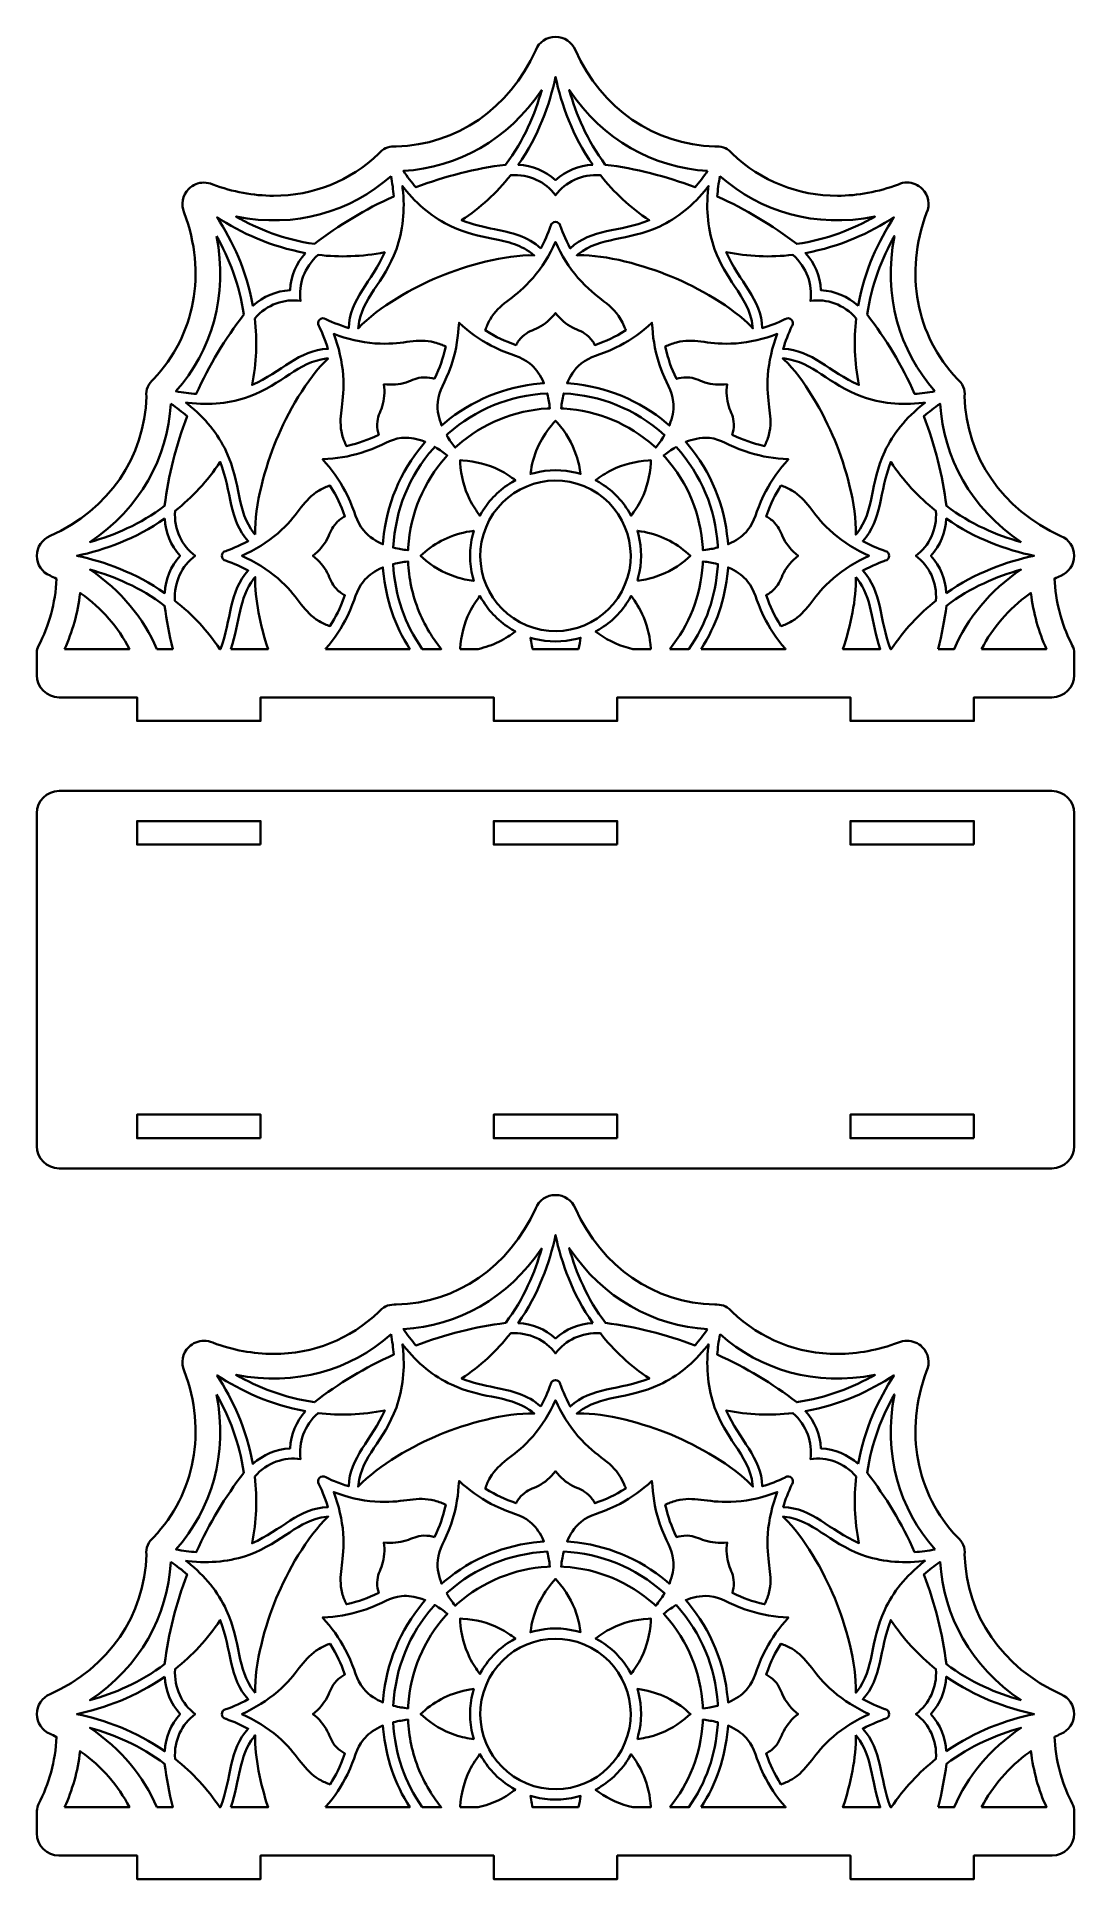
# Model space of a CAD drawing. Header units: inches. Extents: x -3.46 to 2.04, y -9.29 to 0.48.
import ezdxf

# ---------------------------------------------------------------- set-up
doc = ezdxf.new("R2010")
doc.units = ezdxf.units.IN
doc.header["$MEASUREMENT"] = 0
doc.layers.add('0_125in 4 napkin holder', color=7, linetype='Continuous', lineweight=0)

msp = doc.modelspace()

# ---------------------------------------------------------------- linework, layer by layer
at = {"layer": '0_125in 4 napkin holder', "color": 22, "lineweight": 35, "true_color": 0xe52421}
for points, knots in [([(1.9644, -2.5899), (1.9428, -2.5143), (1.9349, -2.4471), (1.9326, -2.3947), (1.9441, -2.3888), (1.9554, -2.3832), (1.9662, -2.3783), (2.0093, -2.3605), (2.037, -2.3195), (2.037, -2.2731), (2.037, -2.2268), (2.0095, -2.1859), (1.9668, -2.1681), (1.6552, -2.0266), (1.4648, -1.7504), (1.4562, -1.4279), (1.4598, -1.3926), (1.4457, -1.3587), (1.4182, -1.3366), (1.1973, -1.1034), (1.1363, -0.775), (1.2547, -0.4561), (1.2744, -0.4122), (1.2657, -0.3629), (1.2316, -0.3287), (1.2104, -0.3073), (1.1811, -0.2951), (1.1512, -0.2951), (1.1352, -0.2951), (1.1197, -0.2984), (1.1048, -0.3051), (0.998, -0.3448), (0.8895, -0.365), (0.7823, -0.365), (0.5705, -0.365), (0.3773, -0.2877), (0.2233, -0.1419), (0.2037, -0.1176), (0.1745, -0.1034), (0.143, -0.1034), (0.1391, -0.1034), (0.1352, -0.1036), (0.1315, -0.104), (-0.1905, -0.0952), (-0.4664, 0.095), (-0.6078, 0.4062), (-0.6256, 0.4492), (-0.6666, 0.4769), (-0.713, 0.4769), (-0.7593, 0.4769), (-0.8003, 0.4495), (-0.818, 0.4067), (-0.9595, 0.0952), (-1.2357, -0.0954), (-1.5582, -0.104), (-1.5618, -0.1037), (-1.5655, -0.1034), (-1.5691, -0.1034), (-1.6006, -0.1034), (-1.6299, -0.1177), (-1.6495, -0.1419), (-1.8035, -0.2879), (-1.9967, -0.365), (-2.2084, -0.365), (-2.3155, -0.365), (-2.4238, -0.345), (-2.5303, -0.3052), (-2.5452, -0.2987), (-2.5612, -0.2954), (-2.5773, -0.2954), (-2.6075, -0.2954), (-2.6362, -0.3072), (-2.6575, -0.3286), (-2.691, -0.362), (-2.7002, -0.4122), (-2.6812, -0.4552), (-2.5624, -0.7747), (-2.6234, -1.1036), (-2.8443, -1.337), (-2.8717, -1.3591), (-2.8859, -1.3937), (-2.8821, -1.4286), (-2.8909, -1.7505), (-3.0812, -2.0268), (-3.3923, -2.168), (-3.4353, -2.1858), (-3.4631, -2.2268), (-3.4631, -2.2731), (-3.4631, -2.3197), (-3.4356, -2.3604), (-3.3927, -2.3781), (-3.3825, -2.3828), (-3.3711, -2.3886), (-3.3584, -2.3956), (-3.3652, -2.5237), (-3.3979, -2.6439), (-3.4538, -2.7503), (-3.4596, -2.7613), (-3.4628, -2.7734), (-3.4628, -2.7857), (-3.4628, -2.8255), (-3.4629, -2.8653), (-3.463, -2.905), (-3.463, -2.9703), (-3.4101, -3.0231), (-3.3448, -3.0231), (-3.3448, -3.0231), (-2.9311, -3.0231), (-2.9311, -3.0231), (-2.9311, -3.0231), (-2.9311, -3.1481), (-2.9311, -3.1481), (-2.9311, -3.1481), (-2.2768, -3.1481), (-2.2768, -3.1481), (-2.2768, -3.1481), (-2.2768, -3.0231), (-2.2768, -3.0231), (-2.2768, -3.0231), (-1.0402, -3.0231), (-1.0402, -3.0231), (-1.0402, -3.0231), (-1.0402, -3.1481), (-1.0402, -3.1481), (-1.0402, -3.1481), (-0.3858, -3.1481), (-0.3858, -3.1481), (-0.3858, -3.1481), (-0.3858, -3.0231), (-0.3858, -3.0231), (-0.3858, -3.0231), (0.8508, -3.0231), (0.8508, -3.0231), (0.8508, -3.0231), (0.8508, -3.1481), (0.8508, -3.1481), (0.8508, -3.1481), (1.5051, -3.1481), (1.5051, -3.1481), (1.5051, -3.1481), (1.5051, -3.0231), (1.5051, -3.0231), (1.5051, -3.0231), (1.9189, -3.0231), (1.9189, -3.0231), (1.9842, -3.0231), (2.037, -2.9703), (2.037, -2.905), (2.037, -2.905), (2.037, -2.7901), (2.037, -2.7901), (2.037, -2.7753), (2.0336, -2.7608), (2.0267, -2.7476), (2.005, -2.7055), (1.9822, -2.6527), (1.9644, -2.5899)], [0, 0, 0, 0, 1, 1, 1, 2, 2, 2, 3, 3, 3, 4, 4, 4, 5, 5, 5, 6, 6, 6, 7, 7, 7, 8, 8, 8, 9, 9, 9, 10, 10, 10, 11, 11, 11, 12, 12, 12, 13, 13, 13, 14, 14, 14, 15, 15, 15, 16, 16, 16, 17, 17, 17, 18, 18, 18, 19, 19, 19, 20, 20, 20, 21, 21, 21, 22, 22, 22, 23, 23, 23, 24, 24, 24, 25, 25, 25, 26, 26, 26, 27, 27, 27, 28, 28, 28, 29, 29, 29, 30, 30, 30, 31, 31, 31, 32, 32, 32, 33, 33, 33, 34, 34, 34, 35, 35, 35, 36, 36, 36, 37, 37, 37, 38, 38, 38, 39, 39, 39, 40, 40, 40, 41, 41, 41, 42, 42, 42, 43, 43, 43, 44, 44, 44, 45, 45, 45, 46, 46, 46, 47, 47, 47, 48, 48, 48, 49, 49, 49, 50, 50, 50, 51, 51, 51, 52, 52, 52, 52]), ([(-0.786, 0.1956), (-0.8217, 0.0663), (-0.8809, -0.072), (-0.9773, -0.2005), (-1.1382, -0.2213), (-1.2978, -0.2611), (-1.453, -0.32), (-1.476, -0.2936), (-1.4982, -0.2648), (-1.5192, -0.2336), (-1.2335, -0.2158), (-0.9662, -0.073), (-0.786, 0.1956)], [0, 0, 0, 0, 1, 1, 1, 2, 2, 2, 3, 3, 3, 4, 4, 4, 4]), ([(-0.5157, -0.2012), (-0.5893, -0.2058), (-0.6571, -0.2327), (-0.7131, -0.2825), (-0.7689, -0.2327), (-0.8366, -0.2058), (-0.9103, -0.2012), (-0.803, -0.0473), (-0.7442, 0.1173), (-0.713, 0.2644), (-0.6817, 0.1173), (-0.623, -0.0473), (-0.5157, -0.2012)], [0, 0, 0, 0, 1, 1, 1, 2, 2, 2, 3, 3, 3, 4, 4, 4, 4]), ([(0.093, -0.2336), (0.072, -0.2647), (0.05, -0.2936), (0.0268, -0.32), (-0.1284, -0.2611), (-0.2878, -0.2213), (-0.4488, -0.2005), (-0.5452, -0.072), (-0.6042, 0.0663), (-0.6399, 0.1956), (-0.4606, -0.0719), (-0.1938, -0.2156), (0.093, -0.2336)], [0, 0, 0, 0, 1, 1, 1, 2, 2, 2, 3, 3, 3, 4, 4, 4, 4]), ([(-1.5852, -0.2611), (-1.5781, -0.2979), (-1.5734, -0.3338), (-1.571, -0.3688), (-1.7224, -0.4369), (-1.8632, -0.5216), (-1.9917, -0.6208), (-2.1507, -0.598), (-2.2903, -0.542), (-2.407, -0.4758), (-2.091, -0.5381), (-1.8007, -0.4512), (-1.5852, -0.2611)], [0, 0, 0, 0, 1, 1, 1, 2, 2, 2, 3, 3, 3, 4, 4, 4, 4]), ([(-0.7913, -0.6441), (-0.8609, -0.5788), (-0.9467, -0.5609), (-1.0371, -0.5423), (-1.0932, -0.5308), (-1.1509, -0.5188), (-1.2106, -0.4954), (-1.1124, -0.4298), (-1.026, -0.3509), (-0.9507, -0.2558), (-0.8513, -0.25), (-0.7671, -0.2912), (-0.7131, -0.3623), (-0.6593, -0.2918), (-0.5756, -0.25), (-0.4752, -0.2558), (-0.4028, -0.3475), (-0.3174, -0.4272), (-0.2155, -0.4952), (-0.3732, -0.5573), (-0.5235, -0.5395), (-0.6348, -0.644), (-0.6613, -0.5952), (-0.6831, -0.5402), (-0.6875, -0.5245), (-0.69, -0.5126), (-0.7007, -0.5038), (-0.713, -0.5038), (-0.7253, -0.5038), (-0.736, -0.5126), (-0.7385, -0.5245), (-0.7385, -0.5245), (-0.7389, -0.5262), (-0.7389, -0.5262), (-0.7537, -0.5679), (-0.7713, -0.6073), (-0.7913, -0.6441)], [0, 0, 0, 0, 1, 1, 1, 2, 2, 2, 3, 3, 3, 4, 4, 4, 5, 5, 5, 6, 6, 6, 7, 7, 7, 8, 8, 8, 9, 9, 9, 10, 10, 10, 11, 11, 11, 12, 12, 12, 12]), ([(0.1591, -0.2609), (0.3737, -0.4504), (0.6637, -0.5383), (0.9809, -0.4758), (0.8644, -0.542), (0.7248, -0.598), (0.5657, -0.6208), (0.4372, -0.5216), (0.2962, -0.4369), (0.1448, -0.3688), (0.1472, -0.3338), (0.1519, -0.2979), (0.1591, -0.2609)], [0, 0, 0, 0, 1, 1, 1, 2, 2, 2, 3, 3, 3, 4, 4, 4, 4]), ([(-1.5568, -0.6484), (-1.5213, -0.5513), (-1.51, -0.4427), (-1.5234, -0.3255), (-1.5238, -0.3216), (-1.5242, -0.3177), (-1.5246, -0.3137), (-1.5246, -0.3137), (-1.5173, -0.323), (-1.5173, -0.323), (-1.4438, -0.4152), (-1.3591, -0.4841), (-1.2653, -0.5276), (-1.1877, -0.5637), (-1.1157, -0.5784), (-1.0523, -0.5913), (-0.9559, -0.6111), (-0.8982, -0.6236), (-0.8255, -0.6809), (-0.9824, -0.6766), (-1.1862, -0.7348), (-1.3263, -0.7927), (-1.4656, -0.8505), (-1.6512, -0.9533), (-1.7595, -1.0677), (-1.7595, -1.0677), (-1.7582, -1.0575), (-1.7582, -1.0575), (-1.7403, -0.907), (-1.6224, -0.8279), (-1.5568, -0.6484)], [0, 0, 0, 0, 1, 1, 1, 2, 2, 2, 3, 3, 3, 4, 4, 4, 5, 5, 5, 6, 6, 6, 7, 7, 7, 8, 8, 8, 9, 9, 9, 10, 10, 10, 10]), ([(0.1308, -0.6484), (0.1601, -0.7287), (0.2005, -0.79), (0.2363, -0.8441), (0.2825, -0.9138), (0.3222, -0.974), (0.3322, -1.0575), (0.3322, -1.0575), (0.3333, -1.0677), (0.3333, -1.0677), (0.3333, -1.0677), (0.3262, -1.0602), (0.3262, -1.0602), (0.2286, -0.9569), (0.0418, -0.8515), (-0.0999, -0.7927), (-0.2416, -0.7341), (-0.4481, -0.6766), (-0.5903, -0.6806), (-0.5903, -0.6806), (-0.6006, -0.6809), (-0.6006, -0.6809), (-0.6006, -0.6809), (-0.5925, -0.6745), (-0.5925, -0.6745), (-0.4734, -0.5806), (-0.3341, -0.6081), (-0.1607, -0.5276), (-0.0671, -0.4841), (0.0177, -0.4152), (0.0912, -0.323), (0.0937, -0.32), (0.0961, -0.3169), (0.0986, -0.3137), (0.0986, -0.3137), (0.0973, -0.3255), (0.0973, -0.3255), (0.084, -0.4427), (0.0952, -0.5513), (0.1308, -0.6484)], [0, 0, 0, 0, 1, 1, 1, 2, 2, 2, 3, 3, 3, 4, 4, 4, 5, 5, 5, 6, 6, 6, 7, 7, 7, 8, 8, 8, 9, 9, 9, 10, 10, 10, 11, 11, 11, 12, 12, 12, 13, 13, 13, 13]), ([(-2.0385, -0.6686), (-2.0874, -0.724), (-2.1163, -0.7908), (-2.1207, -0.8655), (-2.1953, -0.87), (-2.2621, -0.8987), (-2.3175, -0.9476), (-2.3505, -0.7629), (-2.4255, -0.605), (-2.5073, -0.4788), (-2.3812, -0.5608), (-2.2232, -0.6356), (-2.0385, -0.6686)], [0, 0, 0, 0, 1, 1, 1, 2, 2, 2, 3, 3, 3, 4, 4, 4, 4]), ([(0.8916, -0.9476), (0.8362, -0.8987), (0.7693, -0.8698), (0.6945, -0.8655), (0.6902, -0.7908), (0.6615, -0.724), (0.6125, -0.6686), (0.7972, -0.6356), (0.9552, -0.5608), (1.0813, -0.4788), (0.9994, -0.605), (0.9245, -0.7629), (0.8916, -0.9476)], [0, 0, 0, 0, 1, 1, 1, 2, 2, 2, 3, 3, 3, 4, 4, 4, 4]), ([(-2.5103, -0.5791), (-2.4442, -0.6958), (-2.3881, -0.8354), (-2.3655, -0.9944), (-2.4646, -1.123), (-2.5492, -1.2638), (-2.6174, -1.4152), (-2.6524, -1.4129), (-2.6884, -1.4081), (-2.7253, -1.4011), (-2.5359, -1.1863), (-2.4478, -0.8963), (-2.5103, -0.5791)], [0, 0, 0, 0, 1, 1, 1, 2, 2, 2, 3, 3, 3, 4, 4, 4, 4]), ([(1.2991, -1.4009), (1.2623, -1.4081), (1.2262, -1.4129), (1.1912, -1.4151), (1.1232, -1.2638), (1.0386, -1.123), (0.9394, -0.9944), (0.9622, -0.8354), (1.0182, -0.6958), (1.0843, -0.5791), (1.022, -0.8951), (1.109, -1.1854), (1.2991, -1.4009)], [0, 0, 0, 0, 1, 1, 1, 2, 2, 2, 3, 3, 3, 4, 4, 4, 4]), ([(-2.3077, -1.0148), (-2.241, -0.94), (-2.1523, -0.9101), (-2.0642, -0.922), (-2.0762, -0.8338), (-2.0462, -0.7451), (-1.9714, -0.6784), (-1.8566, -0.6919), (-1.7398, -0.6883), (-1.6184, -0.6643), (-1.6864, -0.8201), (-1.8049, -0.9134), (-1.8096, -1.0661), (-1.8614, -1.0506), (-1.9171, -1.0268), (-1.9314, -1.0187), (-1.9417, -1.0119), (-1.9555, -1.0134), (-1.9641, -1.022), (-1.9728, -1.0308), (-1.9742, -1.0444), (-1.9675, -1.0547), (-1.9588, -1.0701), (-1.9352, -1.1256), (-1.92, -1.1766), (-2.0727, -1.1813), (-2.166, -1.2998), (-2.322, -1.3679), (-2.2989, -1.252), (-2.2935, -1.1354), (-2.3077, -1.0148)], [0, 0, 0, 0, 1, 1, 1, 2, 2, 2, 3, 3, 3, 4, 4, 4, 5, 5, 5, 6, 6, 6, 7, 7, 7, 8, 8, 8, 9, 9, 9, 10, 10, 10, 10]), ([(-0.7253, -0.6356), (-0.7253, -0.6356), (-0.7131, -0.6102), (-0.7131, -0.6102), (-0.7131, -0.6102), (-0.7007, -0.6356), (-0.7007, -0.6356), (-0.667, -0.7055), (-0.6249, -0.7676), (-0.5757, -0.8202), (-0.4731, -0.9301), (-0.3963, -0.9412), (-0.3481, -1.0576), (-0.3456, -1.0637), (-0.3439, -1.0681), (-0.3403, -1.0776), (-0.403, -1.1169), (-0.4387, -1.1326), (-0.5038, -1.1563), (-0.5128, -1.1413), (-0.521, -1.1272), (-0.5378, -1.1112), (-0.5657, -1.0848), (-0.5918, -1.0794), (-0.6228, -1.0633), (-0.6564, -1.0459), (-0.6866, -1.0204), (-0.713, -0.987), (-0.7395, -1.0204), (-0.7696, -1.0459), (-0.8032, -1.0633), (-0.8342, -1.0794), (-0.8602, -1.0847), (-0.8882, -1.1112), (-0.9053, -1.1275), (-0.9137, -1.142), (-0.9223, -1.1563), (-0.9868, -1.1329), (-1.0225, -1.1173), (-1.0857, -1.0776), (-1.0788, -1.0594), (-1.0725, -1.0423), (-1.0593, -1.0201), (-1.0093, -0.9354), (-0.9414, -0.9179), (-0.8503, -0.8202), (-0.8012, -0.7676), (-0.7591, -0.7055), (-0.7253, -0.6356)], [0, 0, 0, 0, 1, 1, 1, 2, 2, 2, 3, 3, 3, 4, 4, 4, 5, 5, 5, 6, 6, 6, 7, 7, 7, 8, 8, 8, 9, 9, 9, 10, 10, 10, 11, 11, 11, 12, 12, 12, 13, 13, 13, 14, 14, 14, 15, 15, 15, 16, 16, 16, 16]), ([(0.8816, -1.0148), (0.8682, -1.1298), (0.8719, -1.2466), (0.8959, -1.3677), (0.74, -1.2998), (0.6468, -1.1813), (0.4941, -1.1765), (0.5059, -1.1363), (0.5216, -1.0961), (0.5407, -1.0562), (0.5407, -1.0562), (0.5415, -1.0547), (0.5415, -1.0547), (0.5482, -1.0444), (0.5468, -1.0308), (0.538, -1.022), (0.5294, -1.0134), (0.5157, -1.0119), (0.5055, -1.0186), (0.5055, -1.0186), (0.5038, -1.0195), (0.5038, -1.0195), (0.4641, -1.0386), (0.4237, -1.0543), (0.3836, -1.0661), (0.3788, -0.9134), (0.2602, -0.8202), (0.1923, -0.6641), (0.3079, -0.6872), (0.4245, -0.6926), (0.5454, -0.6784), (0.6202, -0.7452), (0.6501, -0.834), (0.6382, -0.922), (0.7263, -0.91), (0.8151, -0.94), (0.8816, -1.0148)], [0, 0, 0, 0, 1, 1, 1, 2, 2, 2, 3, 3, 3, 4, 4, 4, 5, 5, 5, 6, 6, 6, 7, 7, 7, 8, 8, 8, 9, 9, 9, 10, 10, 10, 11, 11, 11, 12, 12, 12, 12]), ([(-1.0328, -1.1701), (-0.9431, -1.2136), (-0.8981, -1.2137), (-0.8484, -1.2545), (-0.822, -1.2763), (-0.7999, -1.3052), (-0.7828, -1.3405), (-0.7828, -1.3405), (-0.7742, -1.3583), (-0.7742, -1.3583), (-0.7742, -1.3583), (-0.7939, -1.3601), (-0.7939, -1.3601), (-0.982, -1.3766), (-1.1575, -1.4491), (-1.3016, -1.5698), (-1.3016, -1.5698), (-1.3168, -1.5826), (-1.3168, -1.5826), (-1.3296, -1.5458), (-1.3425, -1.5083), (-1.3375, -1.4572), (-1.3313, -1.3934), (-1.2993, -1.3606), (-1.2668, -1.267), (-1.2448, -1.2034), (-1.2313, -1.1356), (-1.2266, -1.0655), (-1.2266, -1.0655), (-1.2246, -1.038), (-1.2246, -1.038), (-1.2246, -1.038), (-1.2039, -1.0561), (-1.2039, -1.0561), (-1.1509, -1.1025), (-1.0934, -1.1408), (-1.0328, -1.1701)], [0, 0, 0, 0, 1, 1, 1, 2, 2, 2, 3, 3, 3, 4, 4, 4, 5, 5, 5, 6, 6, 6, 7, 7, 7, 8, 8, 8, 9, 9, 9, 10, 10, 10, 11, 11, 11, 12, 12, 12, 12]), ([(-0.0885, -1.4572), (-0.0852, -1.4911), (-0.0899, -1.527), (-0.1027, -1.5638), (-0.1027, -1.5638), (-0.1092, -1.5826), (-0.1092, -1.5826), (-0.1092, -1.5826), (-0.1243, -1.5698), (-0.1243, -1.5698), (-0.2685, -1.4491), (-0.4441, -1.3766), (-0.6321, -1.3601), (-0.6321, -1.3601), (-0.6518, -1.3583), (-0.6518, -1.3583), (-0.6348, -1.3229), (-0.6173, -1.2872), (-0.5777, -1.2545), (-0.5281, -1.2138), (-0.4827, -1.2134), (-0.3932, -1.1701), (-0.3327, -1.1408), (-0.2752, -1.1025), (-0.2221, -1.0561), (-0.2221, -1.0561), (-0.2014, -1.0379), (-0.2014, -1.0379), (-0.2014, -1.0379), (-0.1995, -1.0655), (-0.1995, -1.0655), (-0.1948, -1.1356), (-0.1812, -1.2034), (-0.1592, -1.267), (-0.1264, -1.3609), (-0.0946, -1.3934), (-0.0885, -1.4572)], [0, 0, 0, 0, 1, 1, 1, 2, 2, 2, 3, 3, 3, 4, 4, 4, 5, 5, 5, 6, 6, 6, 7, 7, 7, 8, 8, 8, 9, 9, 9, 10, 10, 10, 11, 11, 11, 12, 12, 12, 12]), ([(-1.3548, -1.3355), (-1.3718, -1.3312), (-1.3875, -1.327), (-1.4107, -1.3277), (-1.4493, -1.3287), (-1.4714, -1.3434), (-1.5048, -1.354), (-1.5407, -1.3654), (-1.5802, -1.3686), (-1.6224, -1.3637), (-1.6175, -1.4059), (-1.6209, -1.4455), (-1.6323, -1.4815), (-1.6428, -1.5148), (-1.6574, -1.5369), (-1.6585, -1.5754), (-1.6591, -1.599), (-1.6548, -1.6151), (-1.6506, -1.6313), (-1.7141, -1.6611), (-1.7493, -1.6747), (-1.822, -1.6912), (-1.83, -1.6733), (-1.8377, -1.6563), (-1.8439, -1.6319), (-1.8685, -1.5366), (-1.8328, -1.4766), (-1.8374, -1.3429), (-1.8399, -1.2708), (-1.8541, -1.1972), (-1.8796, -1.124), (-1.8796, -1.124), (-1.8889, -1.0973), (-1.8889, -1.0973), (-1.8889, -1.0973), (-1.8621, -1.1066), (-1.8621, -1.1066), (-1.7889, -1.1322), (-1.7153, -1.1463), (-1.6434, -1.1487), (-1.5099, -1.1533), (-1.4495, -1.1176), (-1.3542, -1.1422), (-1.3295, -1.1486), (-1.312, -1.1566), (-1.295, -1.1641), (-1.3114, -1.2365), (-1.3249, -1.2715), (-1.3548, -1.3355)], [0, 0, 0, 0, 1, 1, 1, 2, 2, 2, 3, 3, 3, 4, 4, 4, 5, 5, 5, 6, 6, 6, 7, 7, 7, 8, 8, 8, 9, 9, 9, 10, 10, 10, 11, 11, 11, 12, 12, 12, 13, 13, 13, 14, 14, 14, 15, 15, 15, 16, 16, 16, 16]), ([(0.4361, -1.1066), (0.4361, -1.1066), (0.4629, -1.0973), (0.4629, -1.0973), (0.4629, -1.0973), (0.4536, -1.124), (0.4536, -1.124), (0.428, -1.1972), (0.4138, -1.2708), (0.4113, -1.3429), (0.4068, -1.4762), (0.4425, -1.5368), (0.418, -1.6319), (0.4116, -1.6566), (0.4036, -1.6743), (0.3959, -1.6912), (0.3233, -1.6745), (0.2882, -1.6611), (0.2245, -1.6313), (0.2288, -1.6143), (0.233, -1.5986), (0.2325, -1.5754), (0.2313, -1.5369), (0.2168, -1.5147), (0.2062, -1.4815), (0.1948, -1.4455), (0.1915, -1.4059), (0.1965, -1.3637), (0.1543, -1.3686), (0.1147, -1.3654), (0.0787, -1.354), (0.0452, -1.3433), (0.0232, -1.3287), (-0.0153, -1.3277), (-0.0389, -1.327), (-0.055, -1.3315), (-0.0713, -1.3355), (-0.1009, -1.2722), (-0.1145, -1.2369), (-0.131, -1.1641), (-0.1135, -1.1563), (-0.0968, -1.1486), (-0.0718, -1.1422), (0.0233, -1.1177), (0.0838, -1.1533), (0.2173, -1.1487), (0.2893, -1.1463), (0.3629, -1.132), (0.4361, -1.1066)], [0, 0, 0, 0, 1, 1, 1, 2, 2, 2, 3, 3, 3, 4, 4, 4, 5, 5, 5, 6, 6, 6, 7, 7, 7, 8, 8, 8, 9, 9, 9, 10, 10, 10, 11, 11, 11, 12, 12, 12, 13, 13, 13, 14, 14, 14, 15, 15, 15, 16, 16, 16, 16]), ([(-2.3053, -2.1608), (-2.3053, -2.1608), (-2.3117, -2.1526), (-2.3117, -2.1526), (-2.4055, -2.0336), (-2.378, -1.8943), (-2.4585, -1.7209), (-2.5021, -1.6272), (-2.5709, -1.5425), (-2.6632, -1.469), (-2.6663, -1.4665), (-2.6693, -1.464), (-2.6724, -1.4615), (-2.6724, -1.4615), (-2.6606, -1.4629), (-2.6606, -1.4629), (-2.5435, -1.4762), (-2.4349, -1.465), (-2.3378, -1.4294), (-2.1584, -1.3638), (-2.0792, -1.2459), (-1.9287, -1.228), (-1.9287, -1.228), (-1.9184, -1.2268), (-1.9184, -1.2268), (-2.0324, -1.3347), (-2.1353, -1.5198), (-2.1934, -1.66), (-2.2513, -1.7998), (-2.3096, -2.0036), (-2.3053, -2.1608)], [0, 0, 0, 0, 1, 1, 1, 2, 2, 2, 3, 3, 3, 4, 4, 4, 5, 5, 5, 6, 6, 6, 7, 7, 7, 8, 8, 8, 9, 9, 9, 10, 10, 10, 10]), ([(0.7673, -1.66), (0.7087, -1.5183), (0.6032, -1.3316), (0.4998, -1.2338), (0.4998, -1.2338), (0.4923, -1.2268), (0.4923, -1.2268), (0.4923, -1.2268), (0.5026, -1.228), (0.5026, -1.228), (0.6532, -1.2459), (0.7323, -1.3638), (0.9118, -1.4294), (1.0088, -1.4648), (1.1175, -1.4761), (1.2347, -1.4627), (1.2386, -1.4623), (1.2425, -1.4619), (1.2463, -1.4616), (1.2463, -1.4616), (1.2372, -1.4688), (1.2372, -1.4688), (1.145, -1.5423), (1.0761, -1.6272), (1.0325, -1.7208), (0.952, -1.894), (0.9794, -2.0334), (0.8857, -2.1526), (0.8857, -2.1526), (0.8793, -2.1606), (0.8793, -2.1606), (0.8836, -2.0037), (0.8254, -1.8001), (0.7673, -1.66)], [0, 0, 0, 0, 1, 1, 1, 2, 2, 2, 3, 3, 3, 4, 4, 4, 5, 5, 5, 6, 6, 6, 7, 7, 7, 8, 8, 8, 9, 9, 9, 10, 10, 10, 11, 11, 11, 11]), ([(-1.291, -1.633), (-1.291, -1.633), (-1.2823, -1.6254), (-1.2823, -1.6254), (-1.1366, -1.497), (-0.9623, -1.4254), (-0.7568, -1.4122), (-0.7481, -1.4497), (-0.747, -1.4591), (-0.7427, -1.4918), (-0.7427, -1.4918), (-0.7574, -1.4926), (-0.7574, -1.4926), (-0.9287, -1.5025), (-1.0992, -1.5701), (-1.2335, -1.6898), (-1.2335, -1.6898), (-1.2445, -1.6995), (-1.2445, -1.6995), (-1.2649, -1.6731), (-1.2707, -1.6656), (-1.291, -1.633)], [0, 0, 0, 0, 1, 1, 1, 2, 2, 2, 3, 3, 3, 4, 4, 4, 5, 5, 5, 6, 6, 6, 7, 7, 7, 7]), ([(-0.6687, -1.4926), (-0.6687, -1.4926), (-0.6834, -1.4918), (-0.6834, -1.4918), (-0.6791, -1.459), (-0.6778, -1.4494), (-0.6692, -1.4122), (-0.4699, -1.425), (-0.297, -1.4905), (-0.135, -1.633), (-0.1556, -1.6659), (-0.1612, -1.6731), (-0.1814, -1.6995), (-0.1814, -1.6995), (-0.1924, -1.6898), (-0.1924, -1.6898), (-0.3205, -1.5756), (-0.4891, -1.5029), (-0.6687, -1.4926)], [0, 0, 0, 0, 1, 1, 1, 2, 2, 2, 3, 3, 3, 4, 4, 4, 5, 5, 5, 6, 6, 6, 6]), ([(-2.7525, -1.467), (-2.7214, -1.4881), (-2.6927, -1.5102), (-2.6662, -1.5333), (-2.725, -1.6884), (-2.7649, -1.8479), (-2.7856, -2.0088), (-2.9142, -2.1054), (-3.0524, -2.1644), (-3.1817, -2.2001), (-2.9142, -2.0206), (-2.7705, -1.754), (-2.7525, -1.467)], [0, 0, 0, 0, 1, 1, 1, 2, 2, 2, 3, 3, 3, 4, 4, 4, 4]), ([(-0.603, -1.739), (-0.5891, -1.7798), (-0.5848, -1.8091), (-0.5799, -1.8393), (-0.5799, -1.8393), (-0.6002, -1.8341), (-0.6002, -1.8341), (-0.6739, -1.8151), (-0.752, -1.8151), (-0.8259, -1.8343), (-0.8259, -1.8343), (-0.846, -1.8394), (-0.846, -1.8394), (-0.846, -1.8394), (-0.8428, -1.8188), (-0.8428, -1.8188), (-0.8277, -1.7241), (-0.7856, -1.639), (-0.7232, -1.5688), (-0.7232, -1.5688), (-0.713, -1.5575), (-0.713, -1.5575), (-0.713, -1.5575), (-0.7028, -1.5688), (-0.7028, -1.5688), (-0.658, -1.6193), (-0.6237, -1.6781), (-0.603, -1.739)], [0, 0, 0, 0, 1, 1, 1, 2, 2, 2, 3, 3, 3, 4, 4, 4, 5, 5, 5, 6, 6, 6, 7, 7, 7, 8, 8, 8, 9, 9, 9, 9]), ([(1.7557, -2.2001), (1.6265, -2.1644), (1.4882, -2.1054), (1.3597, -2.0088), (1.3388, -1.8479), (1.2991, -1.6884), (1.2401, -1.5331), (1.2666, -1.5101), (1.2954, -1.488), (1.3265, -1.4669), (1.3444, -1.7526), (1.4872, -2.02), (1.7557, -2.2001)], [0, 0, 0, 0, 1, 1, 1, 2, 2, 2, 3, 3, 3, 4, 4, 4, 4]), ([(-1.9207, -1.7597), (-1.8505, -1.755), (-1.7827, -1.7413), (-1.7192, -1.7193), (-1.625, -1.6866), (-1.5928, -1.6548), (-1.5291, -1.6486), (-1.495, -1.6452), (-1.4592, -1.6501), (-1.4223, -1.6629), (-1.4223, -1.6629), (-1.4035, -1.6693), (-1.4035, -1.6693), (-1.4035, -1.6693), (-1.4163, -1.6845), (-1.4163, -1.6845), (-1.537, -1.8286), (-1.6096, -2.0041), (-1.6262, -2.1923), (-1.6262, -2.1923), (-1.6278, -2.212), (-1.6278, -2.212), (-1.663, -2.195), (-1.6989, -2.1776), (-1.7316, -2.1377), (-1.7723, -2.0883), (-1.7728, -2.0426), (-1.8162, -1.9533), (-1.8455, -1.8929), (-1.8838, -1.8352), (-1.93, -1.7823), (-1.93, -1.7823), (-1.9482, -1.7615), (-1.9482, -1.7615), (-1.9482, -1.7615), (-1.9207, -1.7597), (-1.9207, -1.7597)], [0, 0, 0, 0, 1, 1, 1, 2, 2, 2, 3, 3, 3, 4, 4, 4, 5, 5, 5, 6, 6, 6, 7, 7, 7, 8, 8, 8, 9, 9, 9, 10, 10, 10, 11, 11, 11, 12, 12, 12, 12]), ([(-0.0098, -1.6845), (-0.0098, -1.6845), (-0.0224, -1.6693), (-0.0224, -1.6693), (0.014, -1.6568), (0.0518, -1.6436), (0.103, -1.6486), (0.1668, -1.6548), (0.1993, -1.6866), (0.2932, -1.7193), (0.3566, -1.7413), (0.4244, -1.755), (0.4947, -1.7597), (0.4947, -1.7597), (0.5222, -1.7615), (0.5222, -1.7615), (0.5222, -1.7615), (0.504, -1.7823), (0.504, -1.7823), (0.4577, -1.8352), (0.4194, -1.8929), (0.3901, -1.9533), (0.3465, -2.0431), (0.3465, -2.0881), (0.3057, -2.1377), (0.2838, -2.1643), (0.255, -2.1863), (0.2195, -2.2034), (0.2195, -2.2034), (0.2018, -2.212), (0.2018, -2.212), (0.2018, -2.212), (0.2, -2.1923), (0.2, -2.1923), (0.1836, -2.0051), (0.1104, -1.8277), (-0.0098, -1.6845)], [0, 0, 0, 0, 1, 1, 1, 2, 2, 2, 3, 3, 3, 4, 4, 4, 5, 5, 5, 6, 6, 6, 7, 7, 7, 8, 8, 8, 9, 9, 9, 10, 10, 10, 11, 11, 11, 12, 12, 12, 12]), ([(-1.3607, -1.7038), (-1.3607, -1.7038), (-1.3531, -1.6952), (-1.3531, -1.6952), (-1.3212, -1.7151), (-1.3137, -1.7208), (-1.2866, -1.7416), (-1.2866, -1.7416), (-1.2963, -1.7526), (-1.2963, -1.7526), (-1.4105, -1.8806), (-1.4832, -2.0491), (-1.4935, -2.2287), (-1.4935, -2.2287), (-1.4945, -2.2434), (-1.4945, -2.2434), (-1.5271, -2.2391), (-1.5363, -2.238), (-1.5739, -2.2294), (-1.5609, -2.0251), (-1.4895, -1.8502), (-1.3607, -1.7038)], [0, 0, 0, 0, 1, 1, 1, 2, 2, 2, 3, 3, 3, 4, 4, 4, 5, 5, 5, 6, 6, 6, 7, 7, 7, 7]), ([(-0.0728, -1.6951), (0.062, -1.8484), (0.1348, -2.0226), (0.1472, -2.2177), (0.1472, -2.2177), (0.148, -2.2293), (0.148, -2.2293), (0.1183, -2.2362), (0.1108, -2.2379), (0.0684, -2.2434), (0.0684, -2.2434), (0.0676, -2.2287), (0.0676, -2.2287), (0.0577, -2.0576), (-0.01, -1.8869), (-0.1296, -1.7526), (-0.1296, -1.7526), (-0.1395, -1.7416), (-0.1395, -1.7416), (-0.1125, -1.7209), (-0.1052, -1.7154), (-0.0728, -1.6951)], [0, 0, 0, 0, 1, 1, 1, 2, 2, 2, 3, 3, 3, 4, 4, 4, 5, 5, 5, 6, 6, 6, 7, 7, 7, 7]), ([(-2.4617, -2.2987), (-2.4617, -2.2987), (-2.4599, -2.2991), (-2.4599, -2.2991), (-2.4182, -2.3138), (-2.3788, -2.3315), (-2.342, -2.3515), (-2.4458, -2.462), (-2.4292, -2.6104), (-2.4895, -2.7669), (-2.4895, -2.7669), (-2.4936, -2.7669), (-2.4936, -2.7669), (-2.5586, -2.6703), (-2.6365, -2.5852), (-2.7305, -2.5109), (-2.7362, -2.4113), (-2.6949, -2.3273), (-2.6238, -2.2731), (-2.6943, -2.2194), (-2.7362, -2.1356), (-2.7303, -2.0354), (-2.6385, -1.9627), (-2.5588, -1.8773), (-2.4909, -1.7756), (-2.4288, -1.9334), (-2.4466, -2.0836), (-2.3421, -2.195), (-2.3909, -2.2213), (-2.446, -2.2433), (-2.4617, -2.2476), (-2.4737, -2.2502), (-2.4823, -2.2609), (-2.4823, -2.2731), (-2.4823, -2.2854), (-2.4737, -2.2961), (-2.4617, -2.2987)], [0, 0, 0, 0, 1, 1, 1, 2, 2, 2, 3, 3, 3, 4, 4, 4, 5, 5, 5, 6, 6, 6, 7, 7, 7, 8, 8, 8, 9, 9, 9, 10, 10, 10, 11, 11, 11, 12, 12, 12, 12]), ([(-1.2038, -1.768), (-1.1371, -1.7718), (-1.0712, -1.789), (-1.013, -1.8176), (-0.9735, -1.8369), (-0.9493, -1.8552), (-0.9256, -1.8725), (-0.9256, -1.8725), (-0.9435, -1.883), (-0.9435, -1.883), (-1.0093, -1.9218), (-1.0645, -1.9769), (-1.1032, -2.0425), (-1.1032, -2.0425), (-1.1138, -2.0605), (-1.1138, -2.0605), (-1.1325, -2.0345), (-1.1499, -2.0112), (-1.1685, -1.9733), (-1.1971, -1.9151), (-1.2143, -1.8491), (-1.2182, -1.7823), (-1.2182, -1.7823), (-1.2191, -1.767), (-1.2191, -1.767), (-1.2191, -1.767), (-1.2038, -1.768), (-1.2038, -1.768)], [0, 0, 0, 0, 1, 1, 1, 2, 2, 2, 3, 3, 3, 4, 4, 4, 5, 5, 5, 6, 6, 6, 7, 7, 7, 8, 8, 8, 9, 9, 9, 9]), ([(-0.8656, -2.6415), (-1.0673, -2.558), (-1.1664, -2.3259), (-1.0814, -2.1205), (-0.9973, -1.9175), (-0.7635, -1.8206), (-0.5605, -1.9048), (-0.357, -1.989), (-0.2603, -2.2222), (-0.3446, -2.4258), (-0.4289, -2.6293), (-0.662, -2.7258), (-0.8656, -2.6415)], [0, 0, 0, 0, 1, 1, 1, 2, 2, 2, 3, 3, 3, 4, 4, 4, 4]), ([(-0.3227, -2.0423), (-0.3618, -1.9759), (-0.4159, -1.9219), (-0.4823, -1.8829), (-0.4823, -1.8829), (-0.5003, -1.8723), (-0.5003, -1.8723), (-0.4742, -1.8534), (-0.451, -1.8362), (-0.4131, -1.8176), (-0.3549, -1.789), (-0.2889, -1.7718), (-0.2223, -1.768), (-0.2223, -1.768), (-0.207, -1.767), (-0.207, -1.767), (-0.207, -1.767), (-0.2078, -1.7825), (-0.2078, -1.7825), (-0.2117, -1.8491), (-0.2288, -1.9151), (-0.2574, -1.9733), (-0.2764, -2.0119), (-0.2942, -2.0356), (-0.3121, -2.0604), (-0.3121, -2.0604), (-0.3227, -2.0423), (-0.3227, -2.0423)], [0, 0, 0, 0, 1, 1, 1, 2, 2, 2, 3, 3, 3, 4, 4, 4, 5, 5, 5, 6, 6, 6, 7, 7, 7, 8, 8, 8, 9, 9, 9, 9]), ([(1.0357, -2.2476), (1.0357, -2.2476), (1.034, -2.2472), (1.034, -2.2472), (0.9923, -2.2325), (0.9529, -2.2148), (0.9159, -2.1948), (1.0207, -2.0834), (1.0027, -1.9334), (1.0648, -1.7755), (1.1304, -1.8737), (1.2091, -1.9601), (1.3044, -2.0354), (1.3101, -2.135), (1.269, -2.219), (1.1977, -2.2731), (1.2684, -2.3269), (1.3102, -2.4106), (1.3044, -2.5109), (1.2139, -2.5825), (1.1349, -2.6668), (1.0674, -2.7669), (1.0674, -2.7669), (1.0635, -2.7669), (1.0635, -2.7669), (1.0031, -2.6104), (1.0198, -2.4618), (0.9162, -2.3513), (0.9648, -2.325), (1.02, -2.303), (1.0357, -2.2987), (1.0476, -2.2961), (1.0563, -2.2854), (1.0563, -2.2731), (1.0563, -2.2609), (1.0476, -2.2502), (1.0357, -2.2476)], [0, 0, 0, 0, 1, 1, 1, 2, 2, 2, 3, 3, 3, 4, 4, 4, 5, 5, 5, 6, 6, 6, 7, 7, 7, 8, 8, 8, 9, 9, 9, 10, 10, 10, 11, 11, 11, 12, 12, 12, 12]), ([(-2.1659, -2.4104), (-2.2185, -2.3612), (-2.2806, -2.3191), (-2.3505, -2.2855), (-2.3505, -2.2855), (-2.3759, -2.2731), (-2.3759, -2.2731), (-2.3759, -2.2731), (-2.3505, -2.2608), (-2.3505, -2.2608), (-2.2806, -2.2272), (-2.2185, -2.1851), (-2.1659, -2.1359), (-2.0681, -2.0447), (-2.0509, -1.9769), (-1.9662, -1.9269), (-1.9441, -1.9138), (-1.9259, -1.907), (-1.9087, -1.9005), (-1.8687, -1.964), (-1.8534, -1.999), (-1.8298, -2.064), (-1.8449, -2.073), (-1.8591, -2.0812), (-1.8749, -2.098), (-1.9013, -2.1259), (-1.9067, -2.152), (-1.9228, -2.183), (-1.9402, -2.2165), (-1.9659, -2.2468), (-1.9992, -2.2731), (-1.9659, -2.2995), (-1.9402, -2.3298), (-1.9228, -2.3633), (-1.9067, -2.3943), (-1.9014, -2.4204), (-1.8749, -2.4483), (-1.8587, -2.4655), (-1.8441, -2.4737), (-1.8298, -2.4823), (-1.8584, -2.5608), (-1.8759, -2.5937), (-1.9087, -2.6458), (-1.9267, -2.639), (-1.9438, -2.6326), (-1.9662, -2.6194), (-2.0507, -2.5694), (-2.0684, -2.5015), (-2.1659, -2.4104)], [0, 0, 0, 0, 1, 1, 1, 2, 2, 2, 3, 3, 3, 4, 4, 4, 5, 5, 5, 6, 6, 6, 7, 7, 7, 8, 8, 8, 9, 9, 9, 10, 10, 10, 11, 11, 11, 12, 12, 12, 13, 13, 13, 14, 14, 14, 15, 15, 15, 16, 16, 16, 16]), ([(0.5401, -2.6194), (0.518, -2.6325), (0.4998, -2.6393), (0.4826, -2.6458), (0.4429, -2.5826), (0.4273, -2.5472), (0.4037, -2.4823), (0.419, -2.4733), (0.433, -2.4651), (0.4488, -2.4483), (0.4754, -2.4204), (0.4807, -2.3944), (0.4968, -2.3633), (0.5141, -2.3298), (0.5398, -2.2995), (0.5732, -2.2731), (0.5398, -2.2468), (0.5141, -2.2165), (0.4968, -2.183), (0.4808, -2.152), (0.4754, -2.1259), (0.4488, -2.098), (0.4326, -2.0808), (0.4182, -2.0726), (0.4037, -2.064), (0.432, -1.9863), (0.4497, -1.9529), (0.4826, -1.9005), (0.5007, -1.9073), (0.5177, -1.9136), (0.5401, -1.9268), (0.6247, -1.9768), (0.6422, -2.0447), (0.74, -2.1359), (0.7926, -2.1851), (0.8547, -2.227), (0.9244, -2.2608), (0.9244, -2.2608), (0.95, -2.2731), (0.95, -2.2731), (0.95, -2.2731), (0.9244, -2.2855), (0.9244, -2.2855), (0.8547, -2.3191), (0.7926, -2.3612), (0.74, -2.4104), (0.6423, -2.5015), (0.6248, -2.5694), (0.5401, -2.6194)], [0, 0, 0, 0, 1, 1, 1, 2, 2, 2, 3, 3, 3, 4, 4, 4, 5, 5, 5, 6, 6, 6, 7, 7, 7, 8, 8, 8, 9, 9, 9, 10, 10, 10, 11, 11, 11, 12, 12, 12, 13, 13, 13, 14, 14, 14, 15, 15, 15, 16, 16, 16, 16]), ([(-2.7849, -2.0758), (-2.7803, -2.1495), (-2.7535, -2.2173), (-2.7037, -2.2731), (-2.7534, -2.329), (-2.7803, -2.3968), (-2.7849, -2.4705), (-2.9388, -2.3631), (-3.1034, -2.3044), (-3.2506, -2.2731), (-3.1035, -2.2419), (-2.9388, -2.1831), (-2.7849, -2.0758)], [0, 0, 0, 0, 1, 1, 1, 2, 2, 2, 3, 3, 3, 4, 4, 4, 4]), ([(-1.4173, -2.2833), (-1.4173, -2.2833), (-1.4287, -2.2731), (-1.4287, -2.2731), (-1.4287, -2.2731), (-1.4173, -2.263), (-1.4173, -2.263), (-1.3489, -2.202), (-1.2642, -2.1588), (-1.1674, -2.1434), (-1.1674, -2.1434), (-1.1468, -2.1401), (-1.1468, -2.1401), (-1.1468, -2.1401), (-1.1521, -2.1604), (-1.1521, -2.1604), (-1.171, -2.234), (-1.171, -2.312), (-1.1518, -2.3861), (-1.1518, -2.3861), (-1.1467, -2.4062), (-1.1467, -2.4062), (-1.1785, -2.4012), (-1.2071, -2.3968), (-1.2473, -2.3831), (-1.3087, -2.3623), (-1.3674, -2.3277), (-1.4173, -2.2833)], [0, 0, 0, 0, 1, 1, 1, 2, 2, 2, 3, 3, 3, 4, 4, 4, 5, 5, 5, 6, 6, 6, 7, 7, 7, 8, 8, 8, 9, 9, 9, 9]), ([(-0.2791, -2.4062), (-0.2791, -2.4062), (-0.2739, -2.3859), (-0.2739, -2.3859), (-0.2548, -2.3122), (-0.2548, -2.2341), (-0.2738, -2.1604), (-0.2738, -2.1604), (-0.2791, -2.1401), (-0.2791, -2.1401), (-0.2791, -2.1401), (-0.2585, -2.1434), (-0.2585, -2.1434), (-0.162, -2.1588), (-0.0773, -2.2019), (-0.0088, -2.2629), (-0.0088, -2.2629), (0.0027, -2.2731), (0.0027, -2.2731), (0.0027, -2.2731), (-0.0088, -2.2833), (-0.0088, -2.2833), (-0.0587, -2.3277), (-0.1174, -2.3623), (-0.1788, -2.3831), (-0.2202, -2.3973), (-0.2503, -2.4016), (-0.2791, -2.4062)], [0, 0, 0, 0, 1, 1, 1, 2, 2, 2, 3, 3, 3, 4, 4, 4, 5, 5, 5, 6, 6, 6, 7, 7, 7, 8, 8, 8, 9, 9, 9, 9]), ([(1.3588, -2.4705), (1.3544, -2.3968), (1.3275, -2.329), (1.2777, -2.2731), (1.3275, -2.2173), (1.3543, -2.1495), (1.3588, -2.0758), (1.5127, -2.1831), (1.6775, -2.2419), (1.8245, -2.2731), (1.6775, -2.3044), (1.5127, -2.3631), (1.3588, -2.4705)], [0, 0, 0, 0, 1, 1, 1, 2, 2, 2, 3, 3, 3, 4, 4, 4, 4]), ([(-1.9326, -2.7669), (-1.9326, -2.7669), (-1.93, -2.764), (-1.93, -2.764), (-1.8838, -2.7111), (-1.8455, -2.6534), (-1.8162, -2.593), (-1.7725, -2.5031), (-1.7724, -2.4581), (-1.7316, -2.4086), (-1.7099, -2.382), (-1.6809, -2.36), (-1.6457, -2.3429), (-1.6457, -2.3429), (-1.6278, -2.3343), (-1.6278, -2.3343), (-1.6278, -2.3343), (-1.6262, -2.354), (-1.6262, -2.354), (-1.6131, -2.5026), (-1.565, -2.6434), (-1.4858, -2.7669), (-1.4858, -2.7669), (-1.9326, -2.7669), (-1.9326, -2.7669)], [0, 0, 0, 0, 1, 1, 1, 2, 2, 2, 3, 3, 3, 4, 4, 4, 5, 5, 5, 6, 6, 6, 7, 7, 7, 8, 8, 8, 8]), ([(-1.4196, -2.7669), (-1.5128, -2.6345), (-1.5631, -2.4884), (-1.5741, -2.317), (-1.5364, -2.3083), (-1.5284, -2.3073), (-1.4945, -2.3029), (-1.4892, -2.3926), (-1.4749, -2.4758), (-1.435, -2.5722), (-1.4181, -2.613), (-1.398, -2.6522), (-1.3748, -2.6891), (-1.3578, -2.7162), (-1.3392, -2.7421), (-1.319, -2.7669), (-1.319, -2.7669), (-1.4196, -2.7669), (-1.4196, -2.7669)], [0, 0, 0, 0, 1, 1, 1, 2, 2, 2, 3, 3, 3, 4, 4, 4, 5, 5, 5, 6, 6, 6, 6]), ([(-0.1069, -2.7669), (-0.0063, -2.643), (0.0579, -2.4855), (0.0676, -2.3176), (0.0676, -2.3176), (0.0684, -2.3029), (0.0684, -2.3029), (0.1016, -2.3072), (0.1108, -2.3084), (0.148, -2.317), (0.148, -2.317), (0.1472, -2.3286), (0.1472, -2.3286), (0.1371, -2.4884), (0.0844, -2.6382), (-0.0059, -2.7669), (-0.0059, -2.7669), (-0.1069, -2.7669), (-0.1069, -2.7669)], [0, 0, 0, 0, 1, 1, 1, 2, 2, 2, 3, 3, 3, 4, 4, 4, 5, 5, 5, 6, 6, 6, 6]), ([(0.0597, -2.7669), (0.1389, -2.6434), (0.187, -2.5026), (0.2001, -2.354), (0.2001, -2.354), (0.2018, -2.3343), (0.2018, -2.3343), (0.2018, -2.3343), (0.2197, -2.3429), (0.2197, -2.3429), (0.255, -2.36), (0.2838, -2.382), (0.3057, -2.4086), (0.3462, -2.458), (0.3466, -2.5031), (0.3901, -2.593), (0.4194, -2.6534), (0.4577, -2.7111), (0.504, -2.764), (0.504, -2.764), (0.5065, -2.7669), (0.5065, -2.7669), (0.5065, -2.7669), (0.0597, -2.7669), (0.0597, -2.7669)], [0, 0, 0, 0, 1, 1, 1, 2, 2, 2, 3, 3, 3, 4, 4, 4, 5, 5, 5, 6, 6, 6, 7, 7, 7, 8, 8, 8, 8]), ([(-2.8269, -2.7669), (-2.8968, -2.604), (-3.0148, -2.4582), (-3.1817, -2.3462), (-3.0524, -2.3819), (-2.9142, -2.4409), (-2.7856, -2.5375), (-2.7757, -2.6144), (-2.7611, -2.691), (-2.7424, -2.7669), (-2.7424, -2.7669), (-2.8269, -2.7669), (-2.8269, -2.7669)], [0, 0, 0, 0, 1, 1, 1, 2, 2, 2, 3, 3, 3, 4, 4, 4, 4]), ([(-2.4349, -2.7669), (-2.383, -2.6205), (-2.3946, -2.4992), (-2.3116, -2.3937), (-2.3116, -2.3937), (-2.3052, -2.3856), (-2.3052, -2.3856), (-2.3084, -2.5021), (-2.2772, -2.6441), (-2.2372, -2.7669), (-2.2372, -2.7669), (-2.4349, -2.7669), (-2.4349, -2.7669)], [0, 0, 0, 0, 1, 1, 1, 2, 2, 2, 3, 3, 3, 4, 4, 4, 4]), ([(0.8793, -2.3855), (0.8793, -2.3855), (0.8857, -2.3937), (0.8857, -2.3937), (0.9687, -2.499), (0.957, -2.6204), (1.009, -2.7669), (1.009, -2.7669), (0.8112, -2.7669), (0.8112, -2.7669), (0.8512, -2.6442), (0.8825, -2.5021), (0.8793, -2.3855)], [0, 0, 0, 0, 1, 1, 1, 2, 2, 2, 3, 3, 3, 4, 4, 4, 4]), ([(1.3164, -2.7669), (1.3351, -2.691), (1.3497, -2.6144), (1.3597, -2.5375), (1.4882, -2.4409), (1.6265, -2.3819), (1.7557, -2.3462), (1.5891, -2.458), (1.4709, -2.6037), (1.4009, -2.7669), (1.4009, -2.7669), (1.3164, -2.7669), (1.3164, -2.7669)], [0, 0, 0, 0, 1, 1, 1, 2, 2, 2, 3, 3, 3, 4, 4, 4, 4]), ([(-3.3159, -2.7669), (-3.2744, -2.6765), (-3.2462, -2.577), (-3.2336, -2.4699), (-3.232, -2.4708), (-3.2306, -2.4716), (-3.2291, -2.4726), (-3.1185, -2.5521), (-3.0314, -2.6523), (-2.972, -2.7669), (-2.972, -2.7669), (-3.3159, -2.7669), (-3.3159, -2.7669)], [0, 0, 0, 0, 1, 1, 1, 2, 2, 2, 3, 3, 3, 4, 4, 4, 4]), ([(-1.2184, -2.7669), (-1.2184, -2.7669), (-1.2182, -2.7638), (-1.2182, -2.7638), (-1.2143, -2.6972), (-1.1973, -2.6312), (-1.1685, -2.573), (-1.1492, -2.5337), (-1.131, -2.5094), (-1.1138, -2.4856), (-1.1138, -2.4856), (-1.1031, -2.5037), (-1.1031, -2.5037), (-1.0643, -2.5694), (-1.0092, -2.6247), (-0.9437, -2.6634), (-0.9437, -2.6634), (-0.9257, -2.674), (-0.9257, -2.674), (-0.9516, -2.6927), (-0.9749, -2.71), (-1.013, -2.7287), (-1.0473, -2.7456), (-1.0844, -2.7584), (-1.1226, -2.7669), (-1.1226, -2.7669), (-1.2184, -2.7669), (-1.2184, -2.7669)], [0, 0, 0, 0, 1, 1, 1, 2, 2, 2, 3, 3, 3, 4, 4, 4, 5, 5, 5, 6, 6, 6, 7, 7, 7, 8, 8, 8, 9, 9, 9, 9]), ([(-0.3029, -2.7669), (-0.3663, -2.7529), (-0.4276, -2.7266), (-0.4834, -2.6863), (-0.4834, -2.6863), (-0.5003, -2.674), (-0.5003, -2.674), (-0.5003, -2.674), (-0.4823, -2.6634), (-0.4823, -2.6634), (-0.4166, -2.6248), (-0.3614, -2.5697), (-0.3227, -2.5038), (-0.3227, -2.5038), (-0.3121, -2.4859), (-0.3121, -2.4859), (-0.2881, -2.519), (-0.2662, -2.5495), (-0.2449, -2.6008), (-0.2238, -2.6518), (-0.211, -2.7076), (-0.2078, -2.764), (-0.2078, -2.764), (-0.2077, -2.7669), (-0.2077, -2.7669), (-0.2077, -2.7669), (-0.3029, -2.7669), (-0.3029, -2.7669)], [0, 0, 0, 0, 1, 1, 1, 2, 2, 2, 3, 3, 3, 4, 4, 4, 5, 5, 5, 6, 6, 6, 7, 7, 7, 8, 8, 8, 9, 9, 9, 9]), ([(1.546, -2.7669), (1.6043, -2.6542), (1.6897, -2.5553), (1.7977, -2.4765), (1.801, -2.4742), (1.8044, -2.4719), (1.8078, -2.4697), (1.8204, -2.5769), (1.8486, -2.6764), (1.8901, -2.7669), (1.8901, -2.7669), (1.546, -2.7669), (1.546, -2.7669)], [0, 0, 0, 0, 1, 1, 1, 2, 2, 2, 3, 3, 3, 4, 4, 4, 4]), ([(-0.5912, -2.7669), (-0.5912, -2.7669), (-0.8345, -2.7669), (-0.8345, -2.7669), (-0.8378, -2.7541), (-0.8406, -2.7411), (-0.8427, -2.7277), (-0.8427, -2.7277), (-0.846, -2.707), (-0.846, -2.707), (-0.846, -2.707), (-0.8259, -2.7123), (-0.8259, -2.7123), (-0.752, -2.7315), (-0.6741, -2.7315), (-0.6002, -2.7123), (-0.6002, -2.7123), (-0.5799, -2.707), (-0.5799, -2.707), (-0.5831, -2.7271), (-0.586, -2.7458), (-0.5912, -2.7669)], [0, 0, 0, 0, 1, 1, 1, 2, 2, 2, 3, 3, 3, 4, 4, 4, 5, 5, 5, 6, 6, 6, 7, 7, 7, 7]), ([(1.9189, -3.5189), (1.9189, -3.5189), (-3.3449, -3.5189), (-3.3449, -3.5189), (-3.4101, -3.5189), (-3.463, -3.5718), (-3.463, -3.637), (-3.463, -3.637), (-3.463, -5.4008), (-3.463, -5.4008), (-3.463, -5.466), (-3.4101, -5.5189), (-3.3449, -5.5189), (-3.3449, -5.5189), (1.9189, -5.5189), (1.9189, -5.5189), (1.9842, -5.5189), (2.037, -5.466), (2.037, -5.4008), (2.037, -5.4008), (2.037, -3.637), (2.037, -3.637), (2.037, -3.5718), (1.9842, -3.5189), (1.9189, -3.5189)], [0, 0, 0, 0, 1, 1, 1, 2, 2, 2, 3, 3, 3, 4, 4, 4, 5, 5, 5, 6, 6, 6, 7, 7, 7, 8, 8, 8, 8]), ([(-2.2767, -3.8036), (-2.2767, -3.8036), (-2.9311, -3.8036), (-2.9311, -3.8036), (-2.9311, -3.8036), (-2.9311, -3.6786), (-2.9311, -3.6786), (-2.9311, -3.6786), (-2.2767, -3.6786), (-2.2767, -3.6786), (-2.2767, -3.6786), (-2.2767, -3.8036), (-2.2767, -3.8036)], [0, 0, 0, 0, 1, 1, 1, 2, 2, 2, 3, 3, 3, 4, 4, 4, 4]), ([(-0.3858, -3.8036), (-0.3858, -3.8036), (-1.0401, -3.8036), (-1.0401, -3.8036), (-1.0401, -3.8036), (-1.0401, -3.6786), (-1.0401, -3.6786), (-1.0401, -3.6786), (-0.3858, -3.6786), (-0.3858, -3.6786), (-0.3858, -3.6786), (-0.3858, -3.8036), (-0.3858, -3.8036)], [0, 0, 0, 0, 1, 1, 1, 2, 2, 2, 3, 3, 3, 4, 4, 4, 4]), ([(1.5051, -3.8036), (1.5051, -3.8036), (0.8508, -3.8036), (0.8508, -3.8036), (0.8508, -3.8036), (0.8508, -3.6786), (0.8508, -3.6786), (0.8508, -3.6786), (1.5051, -3.6786), (1.5051, -3.6786), (1.5051, -3.6786), (1.5051, -3.8036), (1.5051, -3.8036)], [0, 0, 0, 0, 1, 1, 1, 2, 2, 2, 3, 3, 3, 4, 4, 4, 4]), ([(-2.2767, -5.3592), (-2.2767, -5.3592), (-2.9311, -5.3592), (-2.9311, -5.3592), (-2.9311, -5.3592), (-2.9311, -5.2342), (-2.9311, -5.2342), (-2.9311, -5.2342), (-2.2767, -5.2342), (-2.2767, -5.2342), (-2.2767, -5.2342), (-2.2767, -5.3592), (-2.2767, -5.3592)], [0, 0, 0, 0, 1, 1, 1, 2, 2, 2, 3, 3, 3, 4, 4, 4, 4]), ([(-0.3858, -5.3592), (-0.3858, -5.3592), (-1.0401, -5.3592), (-1.0401, -5.3592), (-1.0401, -5.3592), (-1.0401, -5.2342), (-1.0401, -5.2342), (-1.0401, -5.2342), (-0.3858, -5.2342), (-0.3858, -5.2342), (-0.3858, -5.2342), (-0.3858, -5.3592), (-0.3858, -5.3592)], [0, 0, 0, 0, 1, 1, 1, 2, 2, 2, 3, 3, 3, 4, 4, 4, 4]), ([(1.5051, -5.3592), (1.5051, -5.3592), (0.8508, -5.3592), (0.8508, -5.3592), (0.8508, -5.3592), (0.8508, -5.2342), (0.8508, -5.2342), (0.8508, -5.2342), (1.5051, -5.2342), (1.5051, -5.2342), (1.5051, -5.2342), (1.5051, -5.3592), (1.5051, -5.3592)], [0, 0, 0, 0, 1, 1, 1, 2, 2, 2, 3, 3, 3, 4, 4, 4, 4]), ([(1.9644, -8.7271), (1.9429, -8.6515), (1.935, -8.5842), (1.9326, -8.5319), (1.9441, -8.5259), (1.9555, -8.5203), (1.9662, -8.5154), (2.0093, -8.4977), (2.0371, -8.4567), (2.0371, -8.4103), (2.0371, -8.3639), (2.0096, -8.3231), (1.9668, -8.3053), (1.6553, -8.1638), (1.4649, -7.8875), (1.4563, -7.565), (1.4599, -7.5298), (1.4457, -7.4959), (1.4182, -7.4738), (1.1974, -7.2406), (1.1364, -6.9121), (1.2547, -6.5932), (1.2744, -6.5493), (1.2657, -6.5), (1.2317, -6.4659), (1.2104, -6.4445), (1.1811, -6.4323), (1.1512, -6.4323), (1.1353, -6.4323), (1.1197, -6.4356), (1.1049, -6.4423), (0.9981, -6.482), (0.8896, -6.5021), (0.7824, -6.5021), (0.5706, -6.5021), (0.3774, -6.4249), (0.2233, -6.2791), (0.2038, -6.2548), (0.1746, -6.2406), (0.1431, -6.2406), (0.1392, -6.2406), (0.1353, -6.2407), (0.1315, -6.2411), (-0.1904, -6.2324), (-0.4664, -6.0421), (-0.6078, -5.731), (-0.6256, -5.6879), (-0.6665, -5.6603), (-0.7129, -5.6603), (-0.7593, -5.6603), (-0.8003, -5.6877), (-0.8179, -5.7304), (-0.9594, -6.042), (-1.2357, -6.2325), (-1.5582, -6.2411), (-1.5618, -6.2409), (-1.5654, -6.2406), (-1.569, -6.2406), (-1.6006, -6.2406), (-1.6299, -6.2549), (-1.6494, -6.2791), (-1.8035, -6.425), (-1.9967, -6.5021), (-2.2083, -6.5021), (-2.3154, -6.5021), (-2.4238, -6.4821), (-2.5303, -6.4424), (-2.5451, -6.4359), (-2.5611, -6.4325), (-2.5772, -6.4325), (-2.6075, -6.4325), (-2.6361, -6.4443), (-2.6575, -6.4657), (-2.691, -6.4992), (-2.7001, -6.5493), (-2.6811, -6.5924), (-2.5624, -6.9118), (-2.6233, -7.2407), (-2.8443, -7.4742), (-2.8717, -7.4963), (-2.8858, -7.5309), (-2.8821, -7.5657), (-2.8908, -7.8877), (-3.0811, -8.1639), (-3.3922, -8.3052), (-3.4353, -8.3229), (-3.4631, -8.3639), (-3.4631, -8.4103), (-3.4631, -8.4568), (-3.4356, -8.4975), (-3.3926, -8.5153), (-3.3825, -8.5199), (-3.371, -8.5258), (-3.3583, -8.5328), (-3.3651, -8.6609), (-3.3978, -8.781), (-3.4538, -8.8875), (-3.4595, -8.8984), (-3.4627, -8.9105), (-3.4627, -8.9229), (-3.4628, -8.9627), (-3.4629, -9.0024), (-3.4629, -9.0422), (-3.4629, -9.1074), (-3.41, -9.1603), (-3.3448, -9.1603), (-3.3448, -9.1603), (-2.9311, -9.1603), (-2.9311, -9.1603), (-2.9311, -9.1603), (-2.9311, -9.2853), (-2.9311, -9.2853), (-2.9311, -9.2853), (-2.2767, -9.2853), (-2.2767, -9.2853), (-2.2767, -9.2853), (-2.2767, -9.1603), (-2.2767, -9.1603), (-2.2767, -9.1603), (-1.0401, -9.1603), (-1.0401, -9.1603), (-1.0401, -9.1603), (-1.0401, -9.2853), (-1.0401, -9.2853), (-1.0401, -9.2853), (-0.3858, -9.2853), (-0.3858, -9.2853), (-0.3858, -9.2853), (-0.3858, -9.1603), (-0.3858, -9.1603), (-0.3858, -9.1603), (0.8508, -9.1603), (0.8508, -9.1603), (0.8508, -9.1603), (0.8508, -9.2853), (0.8508, -9.2853), (0.8508, -9.2853), (1.5051, -9.2853), (1.5051, -9.2853), (1.5051, -9.2853), (1.5051, -9.1603), (1.5051, -9.1603), (1.5051, -9.1603), (1.919, -9.1603), (1.919, -9.1603), (1.9842, -9.1603), (2.0371, -9.1074), (2.0371, -9.0422), (2.0371, -9.0422), (2.0371, -8.9273), (2.0371, -8.9273), (2.0371, -8.9125), (2.0336, -8.8979), (2.0268, -8.8847), (2.0051, -8.8426), (1.9823, -8.7898), (1.9644, -8.7271)], [0, 0, 0, 0, 1, 1, 1, 2, 2, 2, 3, 3, 3, 4, 4, 4, 5, 5, 5, 6, 6, 6, 7, 7, 7, 8, 8, 8, 9, 9, 9, 10, 10, 10, 11, 11, 11, 12, 12, 12, 13, 13, 13, 14, 14, 14, 15, 15, 15, 16, 16, 16, 17, 17, 17, 18, 18, 18, 19, 19, 19, 20, 20, 20, 21, 21, 21, 22, 22, 22, 23, 23, 23, 24, 24, 24, 25, 25, 25, 26, 26, 26, 27, 27, 27, 28, 28, 28, 29, 29, 29, 30, 30, 30, 31, 31, 31, 32, 32, 32, 33, 33, 33, 34, 34, 34, 35, 35, 35, 36, 36, 36, 37, 37, 37, 38, 38, 38, 39, 39, 39, 40, 40, 40, 41, 41, 41, 42, 42, 42, 43, 43, 43, 44, 44, 44, 45, 45, 45, 46, 46, 46, 47, 47, 47, 48, 48, 48, 49, 49, 49, 50, 50, 50, 51, 51, 51, 52, 52, 52, 52]), ([(-0.786, -5.9416), (-0.8217, -6.0709), (-0.8808, -6.2092), (-0.9772, -6.3377), (-1.1382, -6.3585), (-1.2978, -6.3982), (-1.4529, -6.4571), (-1.476, -6.4307), (-1.4982, -6.402), (-1.5192, -6.3707), (-1.2335, -6.3529), (-0.9661, -6.2102), (-0.786, -5.9416)], [0, 0, 0, 0, 1, 1, 1, 2, 2, 2, 3, 3, 3, 4, 4, 4, 4]), ([(-0.5157, -6.3384), (-0.5893, -6.3429), (-0.6571, -6.3699), (-0.7131, -6.4196), (-0.7689, -6.3699), (-0.8365, -6.3429), (-0.9103, -6.3384), (-0.8029, -6.1845), (-0.7442, -6.0199), (-0.7129, -5.8728), (-0.6817, -6.0199), (-0.6229, -6.1845), (-0.5157, -6.3384)], [0, 0, 0, 0, 1, 1, 1, 2, 2, 2, 3, 3, 3, 4, 4, 4, 4]), ([(0.0931, -6.3707), (0.0721, -6.4018), (0.05, -6.4307), (0.0268, -6.4571), (-0.1283, -6.3982), (-0.2878, -6.3585), (-0.4487, -6.3377), (-0.5451, -6.2092), (-0.6042, -6.0709), (-0.6399, -5.9416), (-0.4606, -6.2091), (-0.1938, -6.3528), (0.0931, -6.3707)], [0, 0, 0, 0, 1, 1, 1, 2, 2, 2, 3, 3, 3, 4, 4, 4, 4]), ([(-1.5851, -6.3982), (-1.5781, -6.435), (-1.5733, -6.471), (-1.571, -6.506), (-1.7224, -6.5741), (-1.8632, -6.6588), (-1.9917, -6.758), (-2.1507, -6.7352), (-2.2903, -6.6792), (-2.4069, -6.613), (-2.091, -6.6753), (-1.8007, -6.5884), (-1.5851, -6.3982)], [0, 0, 0, 0, 1, 1, 1, 2, 2, 2, 3, 3, 3, 4, 4, 4, 4]), ([(-0.7913, -6.7813), (-0.8608, -6.716), (-0.9467, -6.6981), (-1.0371, -6.6795), (-1.0932, -6.6679), (-1.1508, -6.656), (-1.2106, -6.6325), (-1.1124, -6.567), (-1.026, -6.4881), (-0.9507, -6.393), (-0.8512, -6.3871), (-0.7671, -6.4284), (-0.7131, -6.4995), (-0.6593, -6.4289), (-0.5756, -6.3871), (-0.4751, -6.393), (-0.4028, -6.4846), (-0.3174, -6.5643), (-0.2154, -6.6324), (-0.3732, -6.6945), (-0.5235, -6.6767), (-0.6347, -6.7811), (-0.6613, -6.7324), (-0.6831, -6.6774), (-0.6875, -6.6617), (-0.69, -6.6498), (-0.7007, -6.641), (-0.7129, -6.641), (-0.7253, -6.641), (-0.736, -6.6498), (-0.7385, -6.6617), (-0.7385, -6.6617), (-0.7389, -6.6634), (-0.7389, -6.6634), (-0.7536, -6.705), (-0.7712, -6.7445), (-0.7913, -6.7813)], [0, 0, 0, 0, 1, 1, 1, 2, 2, 2, 3, 3, 3, 4, 4, 4, 5, 5, 5, 6, 6, 6, 7, 7, 7, 8, 8, 8, 9, 9, 9, 10, 10, 10, 11, 11, 11, 12, 12, 12, 12]), ([(0.1592, -6.3981), (0.3737, -6.5875), (0.6638, -6.6755), (0.981, -6.613), (0.8644, -6.6792), (0.7249, -6.7352), (0.5657, -6.758), (0.4372, -6.6588), (0.2962, -6.5741), (0.1449, -6.506), (0.1472, -6.471), (0.1519, -6.435), (0.1592, -6.3981)], [0, 0, 0, 0, 1, 1, 1, 2, 2, 2, 3, 3, 3, 4, 4, 4, 4]), ([(-1.5568, -6.7856), (-1.5212, -6.6885), (-1.51, -6.5799), (-1.5233, -6.4627), (-1.5237, -6.4588), (-1.5242, -6.4549), (-1.5246, -6.4509), (-1.5246, -6.4509), (-1.5172, -6.4602), (-1.5172, -6.4602), (-1.4437, -6.5524), (-1.359, -6.6213), (-1.2653, -6.6648), (-1.1876, -6.7009), (-1.1157, -6.7156), (-1.0522, -6.7285), (-0.9558, -6.7482), (-0.8982, -6.7607), (-0.8254, -6.8181), (-0.9824, -6.8138), (-1.1861, -6.872), (-1.3262, -6.9299), (-1.4656, -6.9877), (-1.6511, -7.0905), (-1.7594, -7.2049), (-1.7594, -7.2049), (-1.7582, -7.1946), (-1.7582, -7.1946), (-1.7403, -7.0442), (-1.6224, -6.965), (-1.5568, -6.7856)], [0, 0, 0, 0, 1, 1, 1, 2, 2, 2, 3, 3, 3, 4, 4, 4, 5, 5, 5, 6, 6, 6, 7, 7, 7, 8, 8, 8, 9, 9, 9, 10, 10, 10, 10]), ([(0.1308, -6.7856), (0.1601, -6.8659), (0.2006, -6.9271), (0.2364, -6.9813), (0.2825, -7.051), (0.3222, -7.1111), (0.3322, -7.1946), (0.3322, -7.1946), (0.3333, -7.2049), (0.3333, -7.2049), (0.3333, -7.2049), (0.3262, -7.1974), (0.3262, -7.1974), (0.2286, -7.0941), (0.0418, -6.9886), (-0.0999, -6.9299), (-0.2415, -6.8713), (-0.4481, -6.8138), (-0.5903, -6.8178), (-0.5903, -6.8178), (-0.6006, -6.8181), (-0.6006, -6.8181), (-0.6006, -6.8181), (-0.5925, -6.8117), (-0.5925, -6.8117), (-0.4733, -6.7178), (-0.334, -6.7453), (-0.1607, -6.6648), (-0.0671, -6.6213), (0.0178, -6.5524), (0.0913, -6.4602), (0.0938, -6.4571), (0.0961, -6.4541), (0.0986, -6.4509), (0.0986, -6.4509), (0.0974, -6.4627), (0.0974, -6.4627), (0.084, -6.5799), (0.0953, -6.6885), (0.1308, -6.7856)], [0, 0, 0, 0, 1, 1, 1, 2, 2, 2, 3, 3, 3, 4, 4, 4, 5, 5, 5, 6, 6, 6, 7, 7, 7, 8, 8, 8, 9, 9, 9, 10, 10, 10, 11, 11, 11, 12, 12, 12, 13, 13, 13, 13]), ([(-2.0385, -6.8057), (-2.0874, -6.8611), (-2.1162, -6.928), (-2.1207, -7.0027), (-2.1953, -7.0071), (-2.2621, -7.0359), (-2.3175, -7.0848), (-2.3504, -6.9), (-2.4254, -6.7421), (-2.5072, -6.616), (-2.3811, -6.6979), (-2.2232, -6.7728), (-2.0385, -6.8057)], [0, 0, 0, 0, 1, 1, 1, 2, 2, 2, 3, 3, 3, 4, 4, 4, 4]), ([(0.8917, -7.0848), (0.8362, -7.0359), (0.7693, -7.007), (0.6946, -7.0027), (0.6903, -6.928), (0.6615, -6.8611), (0.6125, -6.8057), (0.7972, -6.7728), (0.9553, -6.6979), (1.0814, -6.616), (0.9994, -6.7421), (0.9246, -6.9), (0.8917, -7.0848)], [0, 0, 0, 0, 1, 1, 1, 2, 2, 2, 3, 3, 3, 4, 4, 4, 4]), ([(-2.5103, -6.7163), (-2.4442, -6.833), (-2.3881, -6.9725), (-2.3654, -7.1316), (-2.4646, -7.2602), (-2.5492, -7.401), (-2.6174, -7.5524), (-2.6524, -7.55), (-2.6883, -7.5453), (-2.7253, -7.5382), (-2.5358, -7.3235), (-2.4478, -7.0335), (-2.5103, -6.7163)], [0, 0, 0, 0, 1, 1, 1, 2, 2, 2, 3, 3, 3, 4, 4, 4, 4]), ([(1.2992, -7.5381), (1.2624, -7.5453), (1.2263, -7.55), (1.1913, -7.5523), (1.1232, -7.401), (1.0386, -7.2602), (0.9394, -7.1316), (0.9622, -6.9725), (1.0182, -6.833), (1.0843, -6.7163), (1.0221, -7.0323), (1.109, -7.3225), (1.2992, -7.5381)], [0, 0, 0, 0, 1, 1, 1, 2, 2, 2, 3, 3, 3, 4, 4, 4, 4]), ([(-2.3076, -7.152), (-2.241, -7.0771), (-2.1522, -7.0473), (-2.0642, -7.0592), (-2.0761, -6.971), (-2.0461, -6.8823), (-1.9714, -6.8156), (-1.8565, -6.8291), (-1.7397, -6.8254), (-1.6183, -6.8014), (-1.6864, -6.9573), (-1.8049, -7.0506), (-1.8096, -7.2032), (-1.8614, -7.1878), (-1.9171, -7.1639), (-1.9314, -7.1559), (-1.9417, -7.1491), (-1.9554, -7.1506), (-1.964, -7.1592), (-1.9728, -7.1679), (-1.9742, -7.1816), (-1.9675, -7.1918), (-1.9587, -7.2073), (-1.9351, -7.2628), (-1.92, -7.3138), (-2.0726, -7.3185), (-2.166, -7.437), (-2.3219, -7.505), (-2.2989, -7.3892), (-2.2935, -7.2725), (-2.3076, -7.152)], [0, 0, 0, 0, 1, 1, 1, 2, 2, 2, 3, 3, 3, 4, 4, 4, 5, 5, 5, 6, 6, 6, 7, 7, 7, 8, 8, 8, 9, 9, 9, 10, 10, 10, 10]), ([(-0.7253, -6.7728), (-0.7253, -6.7728), (-0.7131, -6.7474), (-0.7131, -6.7474), (-0.7131, -6.7474), (-0.7007, -6.7728), (-0.7007, -6.7728), (-0.6669, -6.8427), (-0.6249, -6.9048), (-0.5757, -6.9574), (-0.4731, -7.0673), (-0.3963, -7.0784), (-0.3481, -7.1948), (-0.3456, -7.2009), (-0.3439, -7.2053), (-0.3403, -7.2148), (-0.4029, -7.2541), (-0.4386, -7.2698), (-0.5038, -7.2935), (-0.5128, -7.2785), (-0.521, -7.2643), (-0.5378, -7.2484), (-0.5657, -7.222), (-0.5918, -7.2166), (-0.6228, -7.2004), (-0.6564, -7.1831), (-0.6865, -7.1575), (-0.7129, -7.1242), (-0.7394, -7.1575), (-0.7696, -7.1831), (-0.8032, -7.2004), (-0.8342, -7.2166), (-0.8601, -7.2218), (-0.8882, -7.2484), (-0.9053, -7.2646), (-0.9136, -7.2792), (-0.9222, -7.2935), (-0.9868, -7.27), (-1.0225, -7.2545), (-1.0857, -7.2148), (-1.0788, -7.1966), (-1.0725, -7.1795), (-1.0593, -7.1573), (-1.0093, -7.0725), (-0.9414, -7.055), (-0.8503, -6.9574), (-0.8011, -6.9048), (-0.759, -6.8427), (-0.7253, -6.7728)], [0, 0, 0, 0, 1, 1, 1, 2, 2, 2, 3, 3, 3, 4, 4, 4, 5, 5, 5, 6, 6, 6, 7, 7, 7, 8, 8, 8, 9, 9, 9, 10, 10, 10, 11, 11, 11, 12, 12, 12, 13, 13, 13, 14, 14, 14, 15, 15, 15, 16, 16, 16, 16]), ([(0.8817, -7.152), (0.8682, -7.267), (0.8719, -7.3838), (0.896, -7.5049), (0.74, -7.437), (0.6468, -7.3185), (0.4942, -7.3136), (0.506, -7.2735), (0.5217, -7.2332), (0.5407, -7.1934), (0.5407, -7.1934), (0.5415, -7.1918), (0.5415, -7.1918), (0.5482, -7.1816), (0.5468, -7.1679), (0.5381, -7.1592), (0.5294, -7.1506), (0.5157, -7.1491), (0.5056, -7.1557), (0.5056, -7.1557), (0.5039, -7.1567), (0.5039, -7.1567), (0.4642, -7.1757), (0.4238, -7.1914), (0.3836, -7.2032), (0.3789, -7.0506), (0.2603, -6.9574), (0.1924, -6.8013), (0.3079, -6.8243), (0.4246, -6.8298), (0.5454, -6.8156), (0.6203, -6.8824), (0.6501, -6.9711), (0.6382, -7.0592), (0.7264, -7.0471), (0.8151, -7.0771), (0.8817, -7.152)], [0, 0, 0, 0, 1, 1, 1, 2, 2, 2, 3, 3, 3, 4, 4, 4, 5, 5, 5, 6, 6, 6, 7, 7, 7, 8, 8, 8, 9, 9, 9, 10, 10, 10, 11, 11, 11, 12, 12, 12, 12]), ([(-1.0328, -7.3073), (-0.9431, -7.3507), (-0.8981, -7.3509), (-0.8483, -7.3917), (-0.8219, -7.4135), (-0.7999, -7.4424), (-0.7828, -7.4777), (-0.7828, -7.4777), (-0.7742, -7.4954), (-0.7742, -7.4954), (-0.7742, -7.4954), (-0.7939, -7.4973), (-0.7939, -7.4973), (-0.9819, -7.5138), (-1.1575, -7.5863), (-1.3015, -7.707), (-1.3015, -7.707), (-1.3168, -7.7198), (-1.3168, -7.7198), (-1.3296, -7.6829), (-1.3425, -7.6455), (-1.3375, -7.5943), (-1.3313, -7.5306), (-1.2993, -7.4978), (-1.2668, -7.4042), (-1.2447, -7.3406), (-1.2312, -7.2728), (-1.2265, -7.2027), (-1.2265, -7.2027), (-1.2246, -7.1752), (-1.2246, -7.1752), (-1.2246, -7.1752), (-1.2039, -7.1932), (-1.2039, -7.1932), (-1.1508, -7.2396), (-1.0933, -7.278), (-1.0328, -7.3073)], [0, 0, 0, 0, 1, 1, 1, 2, 2, 2, 3, 3, 3, 4, 4, 4, 5, 5, 5, 6, 6, 6, 7, 7, 7, 8, 8, 8, 9, 9, 9, 10, 10, 10, 11, 11, 11, 12, 12, 12, 12]), ([(-0.0885, -7.5943), (-0.0851, -7.6282), (-0.0899, -7.6642), (-0.1026, -7.701), (-0.1026, -7.701), (-0.1092, -7.7198), (-0.1092, -7.7198), (-0.1092, -7.7198), (-0.1243, -7.707), (-0.1243, -7.707), (-0.2685, -7.5863), (-0.444, -7.5138), (-0.6321, -7.4973), (-0.6321, -7.4973), (-0.6518, -7.4954), (-0.6518, -7.4954), (-0.6347, -7.46), (-0.6172, -7.4243), (-0.5776, -7.3917), (-0.5281, -7.351), (-0.4826, -7.3506), (-0.3932, -7.3073), (-0.3326, -7.278), (-0.2751, -7.2396), (-0.2221, -7.1932), (-0.2221, -7.1932), (-0.2014, -7.175), (-0.2014, -7.175), (-0.2014, -7.175), (-0.1994, -7.2027), (-0.1994, -7.2027), (-0.1947, -7.2728), (-0.1811, -7.3406), (-0.1592, -7.4042), (-0.1264, -7.4981), (-0.0946, -7.5306), (-0.0885, -7.5943)], [0, 0, 0, 0, 1, 1, 1, 2, 2, 2, 3, 3, 3, 4, 4, 4, 5, 5, 5, 6, 6, 6, 7, 7, 7, 8, 8, 8, 9, 9, 9, 10, 10, 10, 11, 11, 11, 12, 12, 12, 12]), ([(-1.3547, -7.4727), (-1.3718, -7.4684), (-1.3875, -7.4642), (-1.4107, -7.4649), (-1.4493, -7.4659), (-1.4714, -7.4806), (-1.5047, -7.4911), (-1.5407, -7.5025), (-1.5801, -7.5057), (-1.6224, -7.5009), (-1.6175, -7.5431), (-1.6208, -7.5827), (-1.6322, -7.6186), (-1.6428, -7.652), (-1.6574, -7.6741), (-1.6585, -7.7125), (-1.659, -7.7361), (-1.6547, -7.7523), (-1.6506, -7.7685), (-1.714, -7.7982), (-1.7493, -7.8118), (-1.8219, -7.8284), (-1.83, -7.8104), (-1.8376, -7.7935), (-1.8439, -7.7691), (-1.8685, -7.6738), (-1.8328, -7.6138), (-1.8374, -7.48), (-1.8399, -7.408), (-1.854, -7.3343), (-1.8796, -7.2611), (-1.8796, -7.2611), (-1.8889, -7.2345), (-1.8889, -7.2345), (-1.8889, -7.2345), (-1.8621, -7.2438), (-1.8621, -7.2438), (-1.7889, -7.2693), (-1.7153, -7.2835), (-1.6433, -7.2859), (-1.5099, -7.2904), (-1.4494, -7.2548), (-1.3542, -7.2793), (-1.3294, -7.2857), (-1.3119, -7.2938), (-1.295, -7.3013), (-1.3114, -7.3736), (-1.3249, -7.4086), (-1.3547, -7.4727)], [0, 0, 0, 0, 1, 1, 1, 2, 2, 2, 3, 3, 3, 4, 4, 4, 5, 5, 5, 6, 6, 6, 7, 7, 7, 8, 8, 8, 9, 9, 9, 10, 10, 10, 11, 11, 11, 12, 12, 12, 13, 13, 13, 14, 14, 14, 15, 15, 15, 16, 16, 16, 16]), ([(0.4361, -7.2438), (0.4361, -7.2438), (0.4629, -7.2345), (0.4629, -7.2345), (0.4629, -7.2345), (0.4536, -7.2611), (0.4536, -7.2611), (0.4281, -7.3343), (0.4139, -7.408), (0.4114, -7.48), (0.4068, -7.6134), (0.4425, -7.6739), (0.4181, -7.7691), (0.4117, -7.7938), (0.4036, -7.8114), (0.396, -7.8284), (0.3233, -7.8117), (0.2882, -7.7982), (0.2246, -7.7685), (0.2289, -7.7514), (0.2331, -7.7357), (0.2325, -7.7125), (0.2314, -7.6741), (0.2168, -7.6518), (0.2063, -7.6186), (0.1949, -7.5827), (0.1915, -7.5431), (0.1965, -7.5009), (0.1543, -7.5057), (0.1147, -7.5025), (0.0787, -7.4911), (0.0453, -7.4804), (0.0232, -7.4659), (-0.0153, -7.4649), (-0.0389, -7.4642), (-0.055, -7.4686), (-0.0712, -7.4727), (-0.1008, -7.4093), (-0.1144, -7.3741), (-0.131, -7.3013), (-0.1135, -7.2935), (-0.0968, -7.2857), (-0.0718, -7.2793), (0.0233, -7.2549), (0.0839, -7.2904), (0.2174, -7.2859), (0.2893, -7.2835), (0.3629, -7.2692), (0.4361, -7.2438)], [0, 0, 0, 0, 1, 1, 1, 2, 2, 2, 3, 3, 3, 4, 4, 4, 5, 5, 5, 6, 6, 6, 7, 7, 7, 8, 8, 8, 9, 9, 9, 10, 10, 10, 11, 11, 11, 12, 12, 12, 13, 13, 13, 14, 14, 14, 15, 15, 15, 16, 16, 16, 16]), ([(-2.3053, -8.298), (-2.3053, -8.298), (-2.3117, -8.2898), (-2.3117, -8.2898), (-2.4054, -8.1707), (-2.3779, -8.0314), (-2.4585, -7.8581), (-2.5021, -7.7643), (-2.5708, -7.6796), (-2.6632, -7.6061), (-2.6663, -7.6036), (-2.6693, -7.6011), (-2.6724, -7.5986), (-2.6724, -7.5986), (-2.6606, -7.6), (-2.6606, -7.6), (-2.5435, -7.6134), (-2.4349, -7.6021), (-2.3378, -7.5666), (-2.1583, -7.501), (-2.0792, -7.3831), (-1.9286, -7.3652), (-1.9286, -7.3652), (-1.9183, -7.3639), (-1.9183, -7.3639), (-2.0324, -7.4718), (-2.1353, -7.657), (-2.1933, -7.7971), (-2.2513, -7.937), (-2.3096, -8.1407), (-2.3053, -8.298)], [0, 0, 0, 0, 1, 1, 1, 2, 2, 2, 3, 3, 3, 4, 4, 4, 5, 5, 5, 6, 6, 6, 7, 7, 7, 8, 8, 8, 9, 9, 9, 10, 10, 10, 10]), ([(0.7674, -7.7971), (0.7088, -7.6554), (0.6032, -7.4688), (0.4999, -7.371), (0.4999, -7.371), (0.4924, -7.3639), (0.4924, -7.3639), (0.4924, -7.3639), (0.5026, -7.3652), (0.5026, -7.3652), (0.6532, -7.3831), (0.7324, -7.501), (0.9118, -7.5666), (1.0089, -7.602), (1.1175, -7.6132), (1.2347, -7.5999), (1.2386, -7.5995), (1.2425, -7.5991), (1.2464, -7.5988), (1.2464, -7.5988), (1.2372, -7.606), (1.2372, -7.606), (1.145, -7.6795), (1.0761, -7.7643), (1.0325, -7.8579), (0.9521, -8.0311), (0.9794, -8.1706), (0.8857, -8.2898), (0.8857, -8.2898), (0.8793, -8.2978), (0.8793, -8.2978), (0.8836, -8.1409), (0.8254, -7.9373), (0.7674, -7.7971)], [0, 0, 0, 0, 1, 1, 1, 2, 2, 2, 3, 3, 3, 4, 4, 4, 5, 5, 5, 6, 6, 6, 7, 7, 7, 8, 8, 8, 9, 9, 9, 10, 10, 10, 11, 11, 11, 11]), ([(-2.7525, -7.6042), (-2.7214, -7.6253), (-2.6926, -7.6474), (-2.6661, -7.6704), (-2.725, -7.8256), (-2.7649, -7.985), (-2.7856, -8.146), (-2.9142, -8.2425), (-3.0524, -8.3016), (-3.1817, -8.3373), (-2.9142, -8.1578), (-2.7704, -7.8911), (-2.7525, -7.6042)], [0, 0, 0, 0, 1, 1, 1, 2, 2, 2, 3, 3, 3, 4, 4, 4, 4]), ([(-1.291, -7.7702), (-1.291, -7.7702), (-1.2822, -7.7625), (-1.2822, -7.7625), (-1.1365, -7.6342), (-0.9622, -7.5625), (-0.7568, -7.5493), (-0.7481, -7.5868), (-0.7469, -7.5963), (-0.7426, -7.6289), (-0.7426, -7.6289), (-0.7574, -7.6298), (-0.7574, -7.6298), (-0.9286, -7.6396), (-1.0992, -7.7073), (-1.2335, -7.827), (-1.2335, -7.827), (-1.2444, -7.8367), (-1.2444, -7.8367), (-1.2649, -7.8103), (-1.2707, -7.8028), (-1.291, -7.7702)], [0, 0, 0, 0, 1, 1, 1, 2, 2, 2, 3, 3, 3, 4, 4, 4, 5, 5, 5, 6, 6, 6, 7, 7, 7, 7]), ([(-0.6686, -7.6298), (-0.6686, -7.6298), (-0.6833, -7.6289), (-0.6833, -7.6289), (-0.679, -7.5961), (-0.6778, -7.5866), (-0.6692, -7.5493), (-0.4699, -7.5621), (-0.2969, -7.6277), (-0.135, -7.7702), (-0.1556, -7.8031), (-0.1611, -7.8103), (-0.1814, -7.8367), (-0.1814, -7.8367), (-0.1924, -7.827), (-0.1924, -7.827), (-0.3204, -7.7128), (-0.489, -7.64), (-0.6686, -7.6298)], [0, 0, 0, 0, 1, 1, 1, 2, 2, 2, 3, 3, 3, 4, 4, 4, 5, 5, 5, 6, 6, 6, 6]), ([(1.7557, -8.3373), (1.6265, -8.3016), (1.4882, -8.2425), (1.3597, -8.146), (1.3389, -7.985), (1.2992, -7.8256), (1.2401, -7.6703), (1.2667, -7.6473), (1.2954, -7.6252), (1.3265, -7.6041), (1.3444, -7.8898), (1.4872, -8.1571), (1.7557, -8.3373)], [0, 0, 0, 0, 1, 1, 1, 2, 2, 2, 3, 3, 3, 4, 4, 4, 4]), ([(-0.6029, -7.8761), (-0.589, -7.917), (-0.5847, -7.9463), (-0.5799, -7.9764), (-0.5799, -7.9764), (-0.6001, -7.9713), (-0.6001, -7.9713), (-0.6739, -7.9523), (-0.7519, -7.9523), (-0.8258, -7.9714), (-0.8258, -7.9714), (-0.846, -7.9766), (-0.846, -7.9766), (-0.846, -7.9766), (-0.8428, -7.956), (-0.8428, -7.956), (-0.8276, -7.8613), (-0.7856, -7.7761), (-0.7232, -7.706), (-0.7232, -7.706), (-0.7129, -7.6946), (-0.7129, -7.6946), (-0.7129, -7.6946), (-0.7028, -7.706), (-0.7028, -7.706), (-0.6579, -7.7564), (-0.6236, -7.8153), (-0.6029, -7.8761)], [0, 0, 0, 0, 1, 1, 1, 2, 2, 2, 3, 3, 3, 4, 4, 4, 5, 5, 5, 6, 6, 6, 7, 7, 7, 8, 8, 8, 9, 9, 9, 9]), ([(-1.9207, -7.8968), (-1.8504, -7.8921), (-1.7826, -7.8785), (-1.7192, -7.8564), (-1.625, -7.8238), (-1.5928, -7.792), (-1.529, -7.7857), (-1.495, -7.7824), (-1.4592, -7.7873), (-1.4222, -7.8), (-1.4222, -7.8), (-1.4035, -7.8064), (-1.4035, -7.8064), (-1.4035, -7.8064), (-1.4163, -7.8217), (-1.4163, -7.8217), (-1.5369, -7.9657), (-1.6096, -8.1413), (-1.6261, -8.3295), (-1.6261, -8.3295), (-1.6278, -8.3492), (-1.6278, -8.3492), (-1.6629, -8.3321), (-1.6989, -8.3148), (-1.7315, -8.2749), (-1.7722, -8.2255), (-1.7728, -8.1798), (-1.8161, -8.0905), (-1.8454, -8.03), (-1.8838, -7.9724), (-1.93, -7.9195), (-1.93, -7.9195), (-1.9482, -7.8986), (-1.9482, -7.8986), (-1.9482, -7.8986), (-1.9207, -7.8968), (-1.9207, -7.8968)], [0, 0, 0, 0, 1, 1, 1, 2, 2, 2, 3, 3, 3, 4, 4, 4, 5, 5, 5, 6, 6, 6, 7, 7, 7, 8, 8, 8, 9, 9, 9, 10, 10, 10, 11, 11, 11, 12, 12, 12, 12]), ([(-0.0097, -7.8217), (-0.0097, -7.8217), (-0.0224, -7.8064), (-0.0224, -7.8064), (0.014, -7.7939), (0.0518, -7.7807), (0.1031, -7.7857), (0.1668, -7.792), (0.1993, -7.8238), (0.2932, -7.8564), (0.3567, -7.8785), (0.4244, -7.8921), (0.4947, -7.8968), (0.4947, -7.8968), (0.5222, -7.8986), (0.5222, -7.8986), (0.5222, -7.8986), (0.504, -7.9195), (0.504, -7.9195), (0.4578, -7.9724), (0.4194, -8.03), (0.3901, -8.0905), (0.3465, -8.1803), (0.3465, -8.2253), (0.3057, -8.2749), (0.2839, -8.3014), (0.255, -8.3235), (0.2196, -8.3406), (0.2196, -8.3406), (0.2018, -8.3492), (0.2018, -8.3492), (0.2018, -8.3492), (0.2, -8.3295), (0.2, -8.3295), (0.1836, -8.1423), (0.1104, -7.9649), (-0.0097, -7.8217)], [0, 0, 0, 0, 1, 1, 1, 2, 2, 2, 3, 3, 3, 4, 4, 4, 5, 5, 5, 6, 6, 6, 7, 7, 7, 8, 8, 8, 9, 9, 9, 10, 10, 10, 11, 11, 11, 12, 12, 12, 12]), ([(-1.3607, -7.841), (-1.3607, -7.841), (-1.3531, -7.8324), (-1.3531, -7.8324), (-1.3211, -7.8523), (-1.3136, -7.8579), (-1.2865, -7.8788), (-1.2865, -7.8788), (-1.2962, -7.8898), (-1.2962, -7.8898), (-1.4104, -8.0178), (-1.4832, -8.1863), (-1.4935, -8.3659), (-1.4935, -8.3659), (-1.4944, -8.3806), (-1.4944, -8.3806), (-1.5271, -8.3763), (-1.5362, -8.3752), (-1.5739, -8.3666), (-1.5608, -8.1623), (-1.4894, -7.9874), (-1.3607, -7.841)], [0, 0, 0, 0, 1, 1, 1, 2, 2, 2, 3, 3, 3, 4, 4, 4, 5, 5, 5, 6, 6, 6, 7, 7, 7, 7]), ([(-1.2038, -7.9052), (-1.1371, -7.9089), (-1.0711, -7.9261), (-1.0129, -7.9548), (-0.9735, -7.9741), (-0.9493, -7.9924), (-0.9256, -8.0096), (-0.9256, -8.0096), (-0.9435, -8.0202), (-0.9435, -8.0202), (-1.0093, -8.0589), (-1.0644, -8.1141), (-1.1032, -8.1796), (-1.1032, -8.1796), (-1.1137, -8.1977), (-1.1137, -8.1977), (-1.1325, -8.1717), (-1.1499, -8.1484), (-1.1685, -8.1105), (-1.1971, -8.0523), (-1.2143, -7.9863), (-1.2182, -7.9195), (-1.2182, -7.9195), (-1.219, -7.9042), (-1.219, -7.9042), (-1.219, -7.9042), (-1.2038, -7.9052), (-1.2038, -7.9052)], [0, 0, 0, 0, 1, 1, 1, 2, 2, 2, 3, 3, 3, 4, 4, 4, 5, 5, 5, 6, 6, 6, 7, 7, 7, 8, 8, 8, 9, 9, 9, 9]), ([(-0.3226, -8.1795), (-0.3618, -8.1131), (-0.4158, -8.0591), (-0.4822, -8.02), (-0.4822, -8.02), (-0.5003, -8.0095), (-0.5003, -8.0095), (-0.4742, -7.9906), (-0.451, -7.9734), (-0.4131, -7.9548), (-0.3549, -7.9261), (-0.2889, -7.9089), (-0.2222, -7.9052), (-0.2222, -7.9052), (-0.2069, -7.9042), (-0.2069, -7.9042), (-0.2069, -7.9042), (-0.2078, -7.9196), (-0.2078, -7.9196), (-0.2117, -7.9863), (-0.2287, -8.0523), (-0.2574, -8.1105), (-0.2764, -8.1491), (-0.2942, -8.1728), (-0.3121, -8.1975), (-0.3121, -8.1975), (-0.3226, -8.1795), (-0.3226, -8.1795)], [0, 0, 0, 0, 1, 1, 1, 2, 2, 2, 3, 3, 3, 4, 4, 4, 5, 5, 5, 6, 6, 6, 7, 7, 7, 8, 8, 8, 9, 9, 9, 9]), ([(-0.0728, -7.8323), (0.0621, -7.9856), (0.1349, -8.1598), (0.1472, -8.3549), (0.1472, -8.3549), (0.1481, -8.3664), (0.1481, -8.3664), (0.1183, -8.3734), (0.1108, -8.375), (0.0685, -8.3806), (0.0685, -8.3806), (0.0676, -8.3659), (0.0676, -8.3659), (0.0578, -8.1948), (-0.01, -8.0241), (-0.1296, -7.8898), (-0.1296, -7.8898), (-0.1394, -7.8788), (-0.1394, -7.8788), (-0.1125, -7.8581), (-0.1051, -7.8525), (-0.0728, -7.8323)], [0, 0, 0, 0, 1, 1, 1, 2, 2, 2, 3, 3, 3, 4, 4, 4, 5, 5, 5, 6, 6, 6, 7, 7, 7, 7]), ([(-2.4617, -8.4359), (-2.4617, -8.4359), (-2.4599, -8.4363), (-2.4599, -8.4363), (-2.4182, -8.451), (-2.3788, -8.4686), (-2.3419, -8.4886), (-2.4458, -8.5991), (-2.4291, -8.7476), (-2.4894, -8.9041), (-2.4894, -8.9041), (-2.4935, -8.9041), (-2.4935, -8.9041), (-2.5586, -8.8075), (-2.6364, -8.7224), (-2.7304, -8.6481), (-2.7361, -8.5485), (-2.6949, -8.4645), (-2.6237, -8.4103), (-2.6943, -8.3566), (-2.7361, -8.2728), (-2.7303, -8.1725), (-2.6385, -8.0999), (-2.5587, -8.0145), (-2.4908, -7.9128), (-2.4287, -8.0706), (-2.4465, -8.2207), (-2.3421, -8.3321), (-2.3908, -8.3585), (-2.446, -8.3805), (-2.4617, -8.3848), (-2.4736, -8.3874), (-2.4822, -8.3981), (-2.4822, -8.4103), (-2.4822, -8.4225), (-2.4736, -8.4332), (-2.4617, -8.4359)], [0, 0, 0, 0, 1, 1, 1, 2, 2, 2, 3, 3, 3, 4, 4, 4, 5, 5, 5, 6, 6, 6, 7, 7, 7, 8, 8, 8, 9, 9, 9, 10, 10, 10, 11, 11, 11, 12, 12, 12, 12]), ([(-0.8656, -8.7786), (-1.0672, -8.6952), (-1.1664, -8.4631), (-1.0814, -8.2577), (-0.9972, -8.0546), (-0.7635, -7.9578), (-0.5604, -8.042), (-0.3569, -8.1261), (-0.2603, -8.3593), (-0.3446, -8.563), (-0.4289, -8.7664), (-0.6619, -8.863), (-0.8656, -8.7786)], [0, 0, 0, 0, 1, 1, 1, 2, 2, 2, 3, 3, 3, 4, 4, 4, 4]), ([(1.0357, -8.3848), (1.0357, -8.3848), (1.034, -8.3843), (1.034, -8.3843), (0.9924, -8.3696), (0.9529, -8.352), (0.916, -8.332), (1.0207, -8.2206), (1.0028, -8.0706), (1.0649, -7.9127), (1.1304, -8.0109), (1.2092, -8.0973), (1.3044, -8.1725), (1.3101, -8.2721), (1.269, -8.3561), (1.1978, -8.4103), (1.2685, -8.4641), (1.3103, -8.5478), (1.3044, -8.6481), (1.2139, -8.7197), (1.135, -8.8039), (1.0675, -8.9041), (1.0675, -8.9041), (1.0635, -8.9041), (1.0635, -8.9041), (1.0032, -8.7475), (1.0199, -8.599), (0.9162, -8.4885), (0.9649, -8.4621), (1.02, -8.4402), (1.0357, -8.4359), (1.0476, -8.4332), (1.0564, -8.4225), (1.0564, -8.4103), (1.0564, -8.3981), (1.0476, -8.3874), (1.0357, -8.3848)], [0, 0, 0, 0, 1, 1, 1, 2, 2, 2, 3, 3, 3, 4, 4, 4, 5, 5, 5, 6, 6, 6, 7, 7, 7, 8, 8, 8, 9, 9, 9, 10, 10, 10, 11, 11, 11, 12, 12, 12, 12]), ([(-2.1658, -8.5475), (-2.2185, -8.4984), (-2.2806, -8.4563), (-2.3504, -8.4227), (-2.3504, -8.4227), (-2.3758, -8.4103), (-2.3758, -8.4103), (-2.3758, -8.4103), (-2.3504, -8.398), (-2.3504, -8.398), (-2.2806, -8.3643), (-2.2185, -8.3223), (-2.1658, -8.2731), (-2.0681, -8.1818), (-2.0508, -8.1141), (-1.9661, -8.0641), (-1.944, -8.051), (-1.9258, -8.0442), (-1.9086, -8.0377), (-1.8686, -8.1011), (-1.8533, -8.1361), (-1.8297, -8.2011), (-1.8449, -8.2102), (-1.859, -8.2184), (-1.8749, -8.2352), (-1.9013, -8.2631), (-1.9067, -8.2892), (-1.9228, -8.3202), (-1.9401, -8.3536), (-1.9658, -8.3839), (-1.9992, -8.4103), (-1.9658, -8.4367), (-1.9401, -8.467), (-1.9228, -8.5005), (-1.9067, -8.5314), (-1.9014, -8.5575), (-1.8749, -8.5855), (-1.8586, -8.6027), (-1.844, -8.6109), (-1.8297, -8.6195), (-1.8583, -8.6979), (-1.8758, -8.7309), (-1.9086, -8.783), (-1.9267, -8.7761), (-1.9437, -8.7698), (-1.9661, -8.7566), (-2.0507, -8.7066), (-2.0683, -8.6386), (-2.1658, -8.5475)], [0, 0, 0, 0, 1, 1, 1, 2, 2, 2, 3, 3, 3, 4, 4, 4, 5, 5, 5, 6, 6, 6, 7, 7, 7, 8, 8, 8, 9, 9, 9, 10, 10, 10, 11, 11, 11, 12, 12, 12, 13, 13, 13, 14, 14, 14, 15, 15, 15, 16, 16, 16, 16]), ([(0.5401, -8.7566), (0.5181, -8.7696), (0.4999, -8.7764), (0.4826, -8.783), (0.4429, -8.7198), (0.4274, -8.6843), (0.4037, -8.6195), (0.419, -8.6105), (0.4331, -8.6023), (0.4489, -8.5855), (0.4754, -8.5575), (0.4807, -8.5316), (0.4968, -8.5005), (0.5142, -8.467), (0.5399, -8.4367), (0.5732, -8.4103), (0.5399, -8.3839), (0.5142, -8.3536), (0.4968, -8.3202), (0.4808, -8.2892), (0.4754, -8.2631), (0.4489, -8.2352), (0.4326, -8.2179), (0.4182, -8.2098), (0.4037, -8.2011), (0.4321, -8.1235), (0.4497, -8.09), (0.4826, -8.0377), (0.5007, -8.0445), (0.5178, -8.0507), (0.5401, -8.0639), (0.6247, -8.1139), (0.6422, -8.1818), (0.74, -8.2731), (0.7926, -8.3223), (0.8547, -8.3642), (0.9244, -8.398), (0.9244, -8.398), (0.95, -8.4103), (0.95, -8.4103), (0.95, -8.4103), (0.9244, -8.4227), (0.9244, -8.4227), (0.8547, -8.4563), (0.7926, -8.4984), (0.74, -8.5475), (0.6424, -8.6386), (0.6249, -8.7066), (0.5401, -8.7566)], [0, 0, 0, 0, 1, 1, 1, 2, 2, 2, 3, 3, 3, 4, 4, 4, 5, 5, 5, 6, 6, 6, 7, 7, 7, 8, 8, 8, 9, 9, 9, 10, 10, 10, 11, 11, 11, 12, 12, 12, 13, 13, 13, 14, 14, 14, 15, 15, 15, 16, 16, 16, 16]), ([(-2.7849, -8.2129), (-2.7803, -8.2867), (-2.7535, -8.3545), (-2.7036, -8.4103), (-2.7533, -8.4661), (-2.7803, -8.5339), (-2.7849, -8.6077), (-2.9388, -8.5003), (-3.1033, -8.4416), (-3.2506, -8.4103), (-3.1035, -8.3791), (-2.9388, -8.3203), (-2.7849, -8.2129)], [0, 0, 0, 0, 1, 1, 1, 2, 2, 2, 3, 3, 3, 4, 4, 4, 4]), ([(-1.4172, -8.4204), (-1.4172, -8.4204), (-1.4286, -8.4103), (-1.4286, -8.4103), (-1.4286, -8.4103), (-1.4172, -8.4002), (-1.4172, -8.4002), (-1.3489, -8.3392), (-1.2642, -8.296), (-1.1674, -8.2806), (-1.1674, -8.2806), (-1.1468, -8.2773), (-1.1468, -8.2773), (-1.1468, -8.2773), (-1.1521, -8.2975), (-1.1521, -8.2975), (-1.171, -8.3711), (-1.171, -8.4492), (-1.1518, -8.5232), (-1.1518, -8.5232), (-1.1467, -8.5434), (-1.1467, -8.5434), (-1.1785, -8.5384), (-1.2071, -8.5339), (-1.2472, -8.5203), (-1.3086, -8.4995), (-1.3674, -8.4649), (-1.4172, -8.4204)], [0, 0, 0, 0, 1, 1, 1, 2, 2, 2, 3, 3, 3, 4, 4, 4, 5, 5, 5, 6, 6, 6, 7, 7, 7, 8, 8, 8, 9, 9, 9, 9]), ([(-0.279, -8.5434), (-0.279, -8.5434), (-0.2739, -8.5231), (-0.2739, -8.5231), (-0.2547, -8.4493), (-0.2547, -8.3713), (-0.2737, -8.2975), (-0.2737, -8.2975), (-0.279, -8.2773), (-0.279, -8.2773), (-0.279, -8.2773), (-0.2585, -8.2806), (-0.2585, -8.2806), (-0.1619, -8.296), (-0.0772, -8.3391), (-0.0088, -8.4), (-0.0088, -8.4), (0.0028, -8.4103), (0.0028, -8.4103), (0.0028, -8.4103), (-0.0088, -8.4204), (-0.0088, -8.4204), (-0.0586, -8.4649), (-0.1174, -8.4995), (-0.1788, -8.5203), (-0.2201, -8.5345), (-0.2503, -8.5388), (-0.279, -8.5434)], [0, 0, 0, 0, 1, 1, 1, 2, 2, 2, 3, 3, 3, 4, 4, 4, 5, 5, 5, 6, 6, 6, 7, 7, 7, 8, 8, 8, 9, 9, 9, 9]), ([(1.3589, -8.6077), (1.3544, -8.5339), (1.3275, -8.4661), (1.2778, -8.4103), (1.3275, -8.3545), (1.3543, -8.2867), (1.3589, -8.2129), (1.5128, -8.3203), (1.6775, -8.3791), (1.8246, -8.4103), (1.6775, -8.4416), (1.5128, -8.5003), (1.3589, -8.6077)], [0, 0, 0, 0, 1, 1, 1, 2, 2, 2, 3, 3, 3, 4, 4, 4, 4]), ([(-2.8269, -8.9041), (-2.8967, -8.7412), (-3.0148, -8.5954), (-3.1817, -8.4834), (-3.0524, -8.5191), (-2.9142, -8.5781), (-2.7856, -8.6746), (-2.7757, -8.7515), (-2.7611, -8.8281), (-2.7423, -8.9041), (-2.7423, -8.9041), (-2.8269, -8.9041), (-2.8269, -8.9041)], [0, 0, 0, 0, 1, 1, 1, 2, 2, 2, 3, 3, 3, 4, 4, 4, 4]), ([(-1.9325, -8.9041), (-1.9325, -8.9041), (-1.93, -8.9011), (-1.93, -8.9011), (-1.8838, -8.8482), (-1.8454, -8.7906), (-1.8161, -8.7302), (-1.7725, -8.6403), (-1.7724, -8.5953), (-1.7315, -8.5457), (-1.7099, -8.5192), (-1.6808, -8.4971), (-1.6457, -8.48), (-1.6457, -8.48), (-1.6278, -8.4714), (-1.6278, -8.4714), (-1.6278, -8.4714), (-1.6261, -8.4911), (-1.6261, -8.4911), (-1.613, -8.6398), (-1.5649, -8.7805), (-1.4857, -8.9041), (-1.4857, -8.9041), (-1.9325, -8.9041), (-1.9325, -8.9041)], [0, 0, 0, 0, 1, 1, 1, 2, 2, 2, 3, 3, 3, 4, 4, 4, 5, 5, 5, 6, 6, 6, 7, 7, 7, 8, 8, 8, 8]), ([(-1.4195, -8.9041), (-1.5127, -8.7716), (-1.563, -8.6256), (-1.574, -8.4542), (-1.5364, -8.4455), (-1.5283, -8.4445), (-1.4944, -8.44), (-1.4892, -8.5298), (-1.4749, -8.613), (-1.435, -8.7093), (-1.4181, -8.7502), (-1.3979, -8.7893), (-1.3747, -8.8263), (-1.3578, -8.8533), (-1.3391, -8.8793), (-1.319, -8.9041), (-1.319, -8.9041), (-1.4195, -8.9041), (-1.4195, -8.9041)], [0, 0, 0, 0, 1, 1, 1, 2, 2, 2, 3, 3, 3, 4, 4, 4, 5, 5, 5, 6, 6, 6, 6]), ([(-0.1069, -8.9041), (-0.0063, -8.7802), (0.0579, -8.6227), (0.0676, -8.4548), (0.0676, -8.4548), (0.0685, -8.44), (0.0685, -8.44), (0.1017, -8.4443), (0.1108, -8.4456), (0.1481, -8.4542), (0.1481, -8.4542), (0.1472, -8.4657), (0.1472, -8.4657), (0.1371, -8.6256), (0.0844, -8.7754), (-0.0059, -8.9041), (-0.0059, -8.9041), (-0.1069, -8.9041), (-0.1069, -8.9041)], [0, 0, 0, 0, 1, 1, 1, 2, 2, 2, 3, 3, 3, 4, 4, 4, 5, 5, 5, 6, 6, 6, 6]), ([(0.0598, -8.9041), (0.1389, -8.7805), (0.1871, -8.6398), (0.2001, -8.4911), (0.2001, -8.4911), (0.2018, -8.4714), (0.2018, -8.4714), (0.2018, -8.4714), (0.2197, -8.48), (0.2197, -8.48), (0.255, -8.4971), (0.2839, -8.5192), (0.3057, -8.5457), (0.3463, -8.5952), (0.3467, -8.6403), (0.3901, -8.7302), (0.4194, -8.7906), (0.4578, -8.8482), (0.504, -8.9011), (0.504, -8.9011), (0.5066, -8.9041), (0.5066, -8.9041), (0.5066, -8.9041), (0.0598, -8.9041), (0.0598, -8.9041)], [0, 0, 0, 0, 1, 1, 1, 2, 2, 2, 3, 3, 3, 4, 4, 4, 5, 5, 5, 6, 6, 6, 7, 7, 7, 8, 8, 8, 8]), ([(1.3164, -8.9041), (1.3351, -8.8281), (1.3497, -8.7515), (1.3597, -8.6746), (1.4882, -8.5781), (1.6265, -8.5191), (1.7557, -8.4834), (1.5891, -8.5952), (1.4709, -8.7409), (1.4009, -8.9041), (1.4009, -8.9041), (1.3164, -8.9041), (1.3164, -8.9041)], [0, 0, 0, 0, 1, 1, 1, 2, 2, 2, 3, 3, 3, 4, 4, 4, 4]), ([(-2.4349, -8.9041), (-2.383, -8.7577), (-2.3945, -8.6363), (-2.3115, -8.5309), (-2.3115, -8.5309), (-2.3051, -8.5228), (-2.3051, -8.5228), (-2.3084, -8.6392), (-2.2771, -8.7813), (-2.2371, -8.9041), (-2.2371, -8.9041), (-2.4349, -8.9041), (-2.4349, -8.9041)], [0, 0, 0, 0, 1, 1, 1, 2, 2, 2, 3, 3, 3, 4, 4, 4, 4]), ([(0.8793, -8.5227), (0.8793, -8.5227), (0.8857, -8.5309), (0.8857, -8.5309), (0.9687, -8.6362), (0.957, -8.7576), (1.009, -8.9041), (1.009, -8.9041), (0.8113, -8.9041), (0.8113, -8.9041), (0.8512, -8.7814), (0.8826, -8.6393), (0.8793, -8.5227)], [0, 0, 0, 0, 1, 1, 1, 2, 2, 2, 3, 3, 3, 4, 4, 4, 4]), ([(-3.3158, -8.9041), (-3.2743, -8.8136), (-3.2461, -8.7142), (-3.2335, -8.607), (-3.232, -8.608), (-3.2306, -8.6088), (-3.229, -8.6098), (-3.1184, -8.6892), (-3.0313, -8.7895), (-2.9719, -8.9041), (-2.9719, -8.9041), (-3.3158, -8.9041), (-3.3158, -8.9041)], [0, 0, 0, 0, 1, 1, 1, 2, 2, 2, 3, 3, 3, 4, 4, 4, 4]), ([(-1.2184, -8.9041), (-1.2184, -8.9041), (-1.2182, -8.901), (-1.2182, -8.901), (-1.2143, -8.8343), (-1.1972, -8.7684), (-1.1685, -8.7102), (-1.1492, -8.6709), (-1.131, -8.6466), (-1.1137, -8.6228), (-1.1137, -8.6228), (-1.1031, -8.6409), (-1.1031, -8.6409), (-1.0643, -8.7066), (-1.0092, -8.7618), (-0.9436, -8.8006), (-0.9436, -8.8006), (-0.9257, -8.8111), (-0.9257, -8.8111), (-0.9515, -8.8299), (-0.9749, -8.8471), (-1.0129, -8.8659), (-1.0472, -8.8827), (-1.0843, -8.8955), (-1.1226, -8.9041), (-1.1226, -8.9041), (-1.2184, -8.9041), (-1.2184, -8.9041)], [0, 0, 0, 0, 1, 1, 1, 2, 2, 2, 3, 3, 3, 4, 4, 4, 5, 5, 5, 6, 6, 6, 7, 7, 7, 8, 8, 8, 9, 9, 9, 9]), ([(-0.3029, -8.9041), (-0.3663, -8.8901), (-0.4276, -8.8638), (-0.4833, -8.8235), (-0.4833, -8.8235), (-0.5003, -8.8111), (-0.5003, -8.8111), (-0.5003, -8.8111), (-0.4822, -8.8006), (-0.4822, -8.8006), (-0.4165, -8.762), (-0.3614, -8.7068), (-0.3226, -8.641), (-0.3226, -8.641), (-0.3121, -8.6231), (-0.3121, -8.6231), (-0.2881, -8.6561), (-0.2661, -8.6867), (-0.2449, -8.738), (-0.2238, -8.7889), (-0.211, -8.8448), (-0.2078, -8.9011), (-0.2078, -8.9011), (-0.2076, -8.9041), (-0.2076, -8.9041), (-0.2076, -8.9041), (-0.3029, -8.9041), (-0.3029, -8.9041)], [0, 0, 0, 0, 1, 1, 1, 2, 2, 2, 3, 3, 3, 4, 4, 4, 5, 5, 5, 6, 6, 6, 7, 7, 7, 8, 8, 8, 9, 9, 9, 9]), ([(1.546, -8.9041), (1.6044, -8.7914), (1.6898, -8.6925), (1.7978, -8.6136), (1.801, -8.6114), (1.8045, -8.6091), (1.8078, -8.6068), (1.8204, -8.7141), (1.8486, -8.8136), (1.8901, -8.9041), (1.8901, -8.9041), (1.546, -8.9041), (1.546, -8.9041)], [0, 0, 0, 0, 1, 1, 1, 2, 2, 2, 3, 3, 3, 4, 4, 4, 4]), ([(-0.5911, -8.9041), (-0.5911, -8.9041), (-0.8345, -8.9041), (-0.8345, -8.9041), (-0.8377, -8.8912), (-0.8405, -8.8782), (-0.8426, -8.8649), (-0.8426, -8.8649), (-0.846, -8.8442), (-0.846, -8.8442), (-0.846, -8.8442), (-0.8258, -8.8495), (-0.8258, -8.8495), (-0.7519, -8.8686), (-0.674, -8.8686), (-0.6001, -8.8495), (-0.6001, -8.8495), (-0.5799, -8.8442), (-0.5799, -8.8442), (-0.5831, -8.8642), (-0.586, -8.883), (-0.5911, -8.9041)], [0, 0, 0, 0, 1, 1, 1, 2, 2, 2, 3, 3, 3, 4, 4, 4, 5, 5, 5, 6, 6, 6, 7, 7, 7, 7])]:
    msp.add_open_spline(points, degree=3, knots=knots, dxfattribs=at)

doc.saveas('drawing.dxf')
